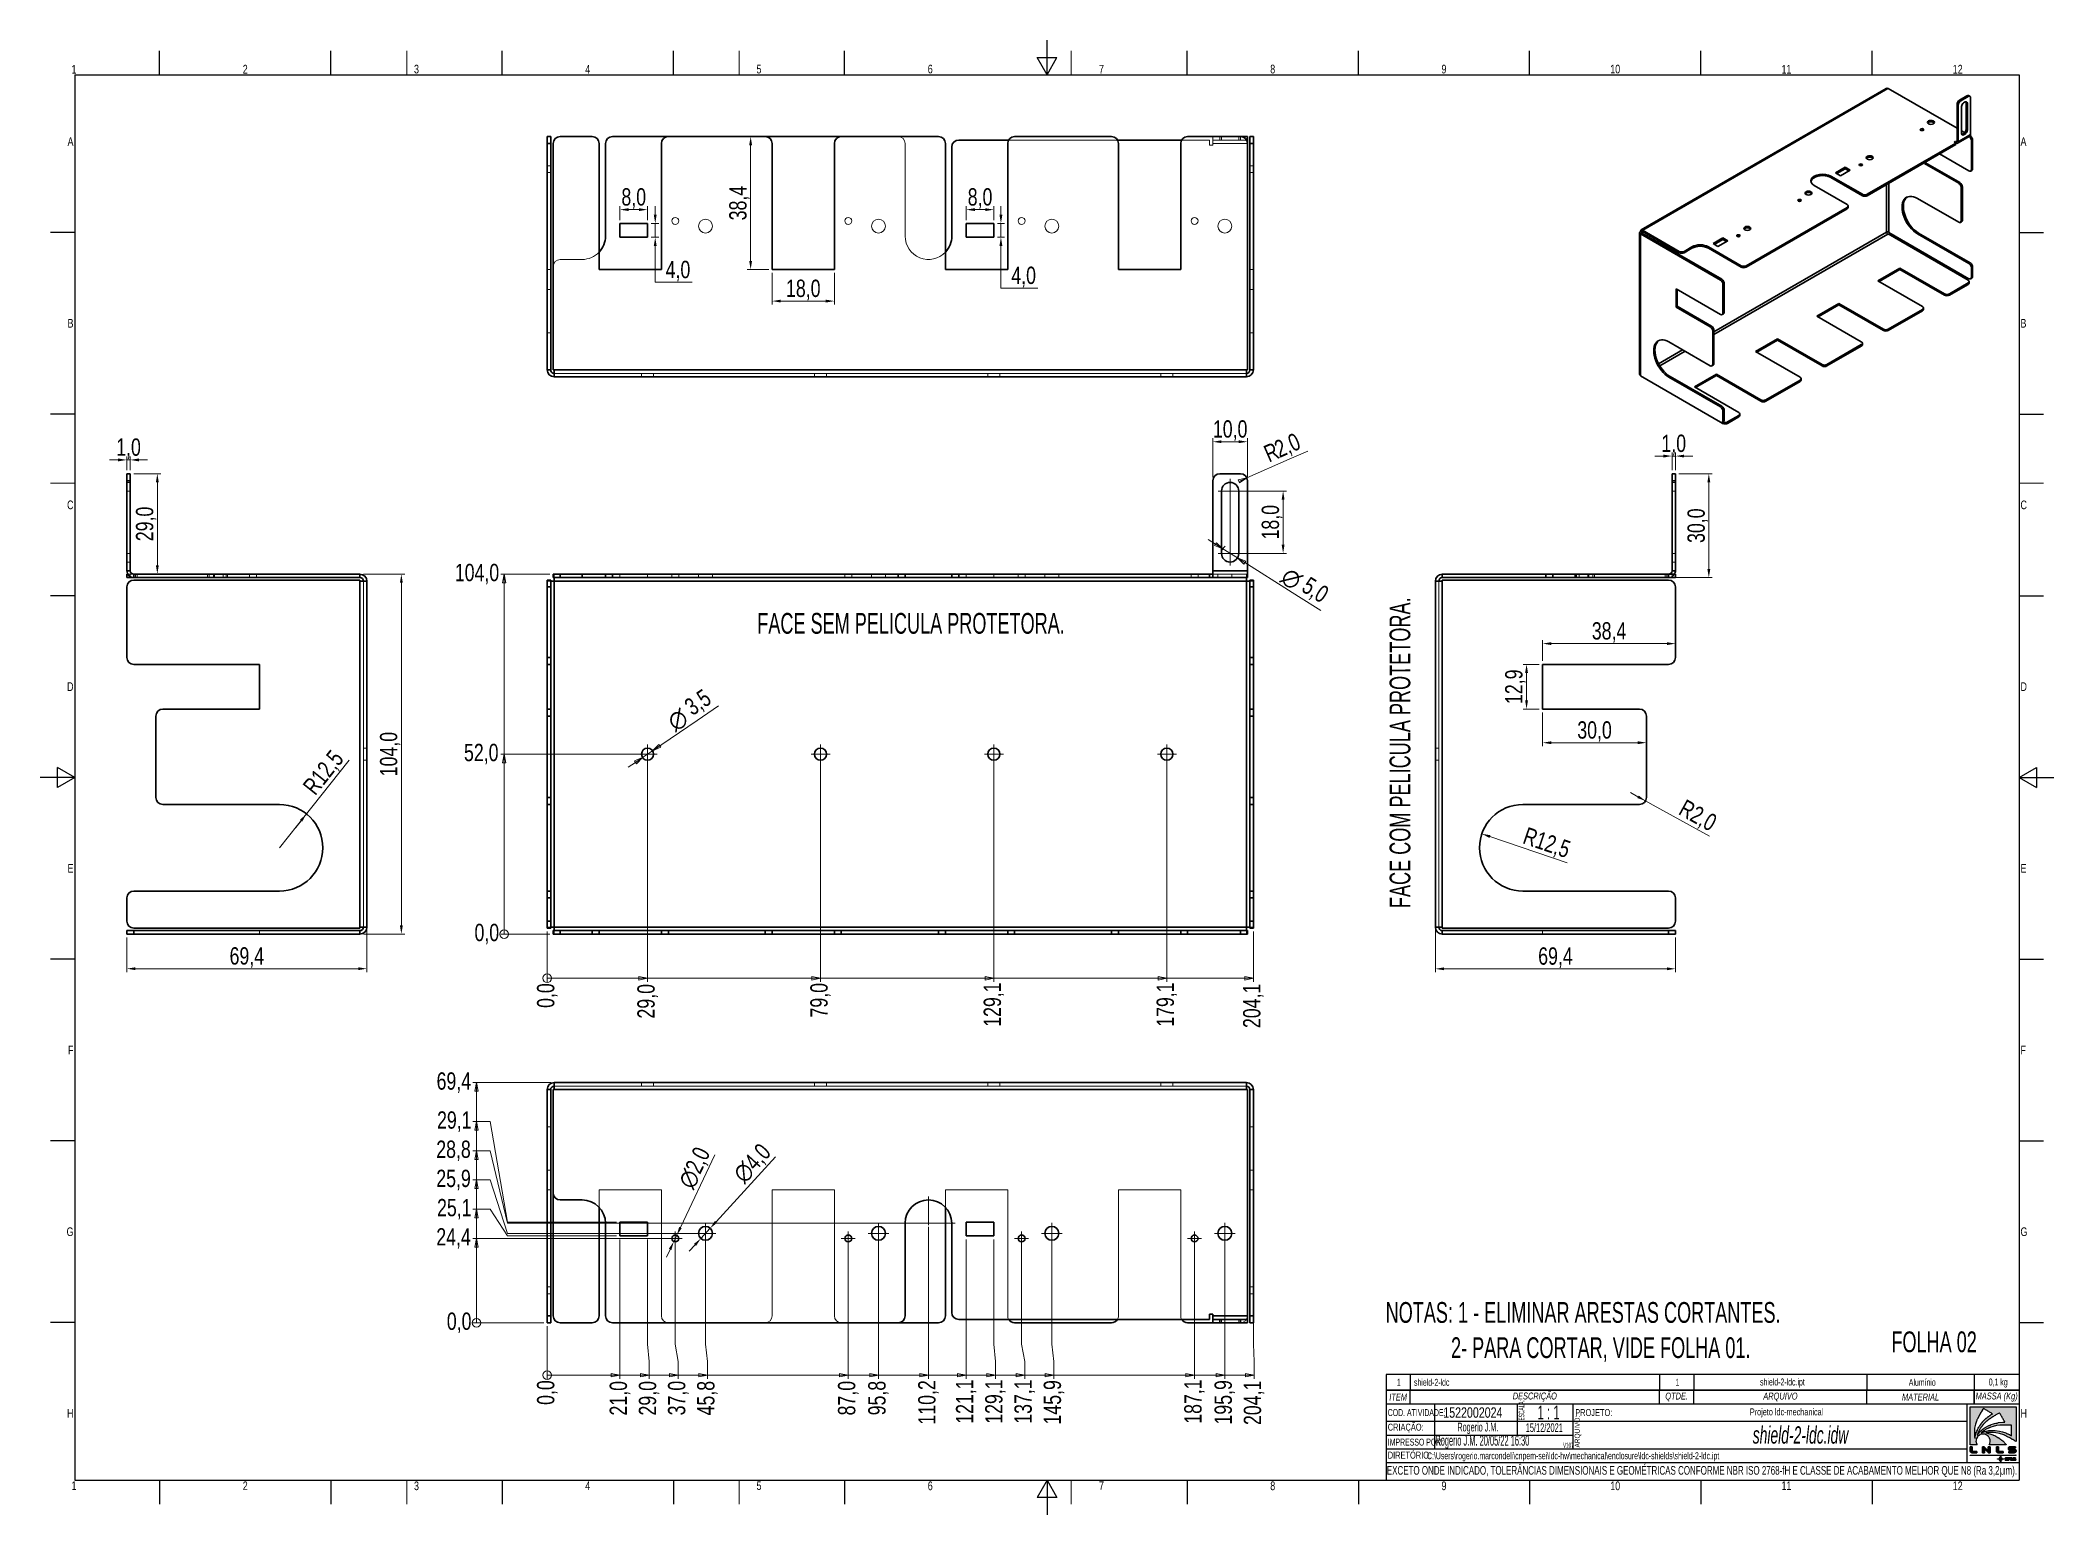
# Model space of a CAD drawing. Header units: millimetres. Extents: x 15 to 597, y -3 to 423.
import ezdxf

# ---------------------------------------------------------------- set-up
doc = ezdxf.new("R2010")
doc.units = ezdxf.units.MM
doc.layers.get('0').update_dxf_attribs({"lineweight": 25})
for name, color, linetype, lineweight in [('Arestas Tangenstes Visíveis', 7, 'Continuous', 35), ('Arestas Visíveis', 7, 'Continuous', 35), ('Legenda', 7, 'Continuous', 25)]:
    doc.layers.add(name, color=color, linetype=linetype, lineweight=lineweight)
for name, color, linetype, lineweight, true_color in [('Arestas Tangentes Invisíveis', 150, 'Continuous', 18, 0x0080ff), ('Dimensão', 98, 'Continuous', 18, 0x006400), ('Legenda Texto', 176, 'Continuous', 25, 0x000080), ('Linha de Centro de Dobras', 174, 'Continuous', 18, 0x0000a0), ('Linhas Invisíveis', 151, 'Continuous', 18, 0x87c4ff), ('LNLS', 152, 'Continuous', 25, 0x0077bb), ('LNLS-SIRIUS', 8, 'Continuous', 25, 0x808080), ('Marca de Centro', 174, 'Continuous', 18, 0x0000a0), ('Texto', 1, 'Continuous', 30, 0xff0000)]:
    doc.layers.add(name, color=color, linetype=linetype, lineweight=lineweight, true_color=true_color)
doc.styles.add('style1', font='swisscl.ttf', dxfattribs={"width": 0.8})
doc.styles.add('Text Style136', font='')
doc.styles.add('Text Style146', font='ARIALN.TTF', dxfattribs={"width": 0.8})
doc.styles.add('Text Style47', font='swisscl.ttf', dxfattribs={"width": 0.7})
doc.styles.add('Text Style50', font='swisscli.ttf', dxfattribs={"width": 0.8})
doc.styles.add('Text Style51', font='swisscl.ttf', dxfattribs={"width": 0.8})
doc.styles.add('Text Style52', font='swisscl.ttf', dxfattribs={"width": 0.7})
doc.styles.add('Text Style53', font='swisscl.ttf')
doc.styles.add('Text Style54', font='ARIALNI.TTF', dxfattribs={"width": 0.7})
doc.styles.add('Text Style57', font='swisscl.ttf', dxfattribs={"width": 0.8})
doc.styles.add('Texto_1_5 - LNLS', font='swisscl.ttf')
doc.styles.add('Texto_2_5 - LNLS', font='swisscl.ttf')
doc.styles.add('Texto_3 - LNLS', font='swisscl.ttf')
doc.styles.add('Texto_4 - LNLS', font='swisscl.ttf', dxfattribs={"width": 0.85})
doc.styles.add('Texto_5_COTA', font='swisscli.ttf')
doc.styles.get('Text Style136').set_extended_font_data('AIGDT', italic=True)
doc.dimstyles.new('PADRAO-LNLS', dxfattribs={"dimtxt": 5, "dimasz": 2.5, "dimexe": 1, "dimexo": 1, "dimgap": 0.25, "dimtad": 1, "dimdec": 1, "dimrnd": 1e-08, "dimzin": 0, "dimtxsty": 'Texto_5_COTA', "dimcen": 0.09, "dimdle": 4, "dimclrd": 98, "dimclre": 98, "dimclrt": 1, "dimadec": 1, "dimazin": 0, "dimtfac": 0.3, "dimtdec": 3, "dimtmove": 0, "dimatfit": 3, "dimfxl": 1, "dimtolj": 1, "dimtzin": 0, "dimlwd": 15, "dimlwe": 15, "dimarcsym": 0})

msp = doc.modelspace()

# ---------------------------------------------------------------- texts
at = {"layer": 'Dimensão', "color": 1, "true_color": 0xff0000, "char_height": 5, "attachment_point": 7}
for s, insert, rotation, style in [('2,0', (373.59, 301.441), 23.79491, 'Texto_5_COTA'), ('R', (370.178, 300.958), 23.79491, 'Texto_5_COTA'), ('n', (372.992, 266.492), 327.77211, 'Text Style136'), ('5,0', (378.77, 263.228), 327.77211, 'Texto_5_COTA'), ('3,5', (204.025, 226.931), 34.264029, 'Texto_5_COTA'), ('n', (198.705, 222.919), 34.264029, 'Text Style136')]:
    msp.add_mtext(s, dxfattribs=dict(at, insert=insert, rotation=rotation, style=style))
at = {"layer": 'Texto', "color": 236, "true_color": 0x80003f, "char_height": 6, "attachment_point": 1, "style": 'Texto_4 - LNLS'}
for s, insert, width in [('\\fSwis721 LtCn BT|b0|i0;\\H6.0000;FACE SEM PELICULA PROTETORA.', (222.257, 257.54), 86.01257), ('\\fSwis721 LtCn BT|b0|i0;\\H6.0000;FOLHA 02', (550.075, 49.955), 24.9568)]:
    msp.add_mtext(s, dxfattribs=dict(at, insert=insert, width=width))
at = {"layer": 'Texto', "color": 236, "true_color": 0x80003f, "insert": (405.036, 172.269), "char_height": 6, "width": 86.90338, "attachment_point": 1, "rotation": 90.013087, "style": 'Texto_4 - LNLS'}
msp.add_mtext('\\fSwis721 LtCn BT|b0|i0;\\H6.0000;FACE COM PELICULA PROTETORA.', dxfattribs=at)
at = {"layer": 'Texto', "color": 236, "true_color": 0x80003f, "insert": (403.884, 58.44), "char_height": 6, "width": 112.58131, "attachment_point": 1, "line_spacing_factor": 1.017241, "style": 'Texto_4 - LNLS'}
msp.add_mtext('\\fSwis721 LtCn BT|b0|i0;\\H6.0000;NOTAS: 1 - ELIMINAR ARESTAS CORTANTES.\\P\\fSwis721 LtCn BT|b0|i0;\\H6.0000;             2- PARA CORTAR, VIDE FOLHA 01.', dxfattribs=at)

# ---------------------------------------------------------------- blocks, each defined once
blk = doc.blocks.new('Borders A2')
at = {"layer": 'Legenda'}
for p, q in [((49.5, 413), (49.5, 420)), ((99, 413), (99, 420)), ((148.5, 413), (148.5, 420)), ((198, 413), (198, 420)), ((247.5, 413), (247.5, 420)), ((306, 413), (306, 423)), ((346.5, 413), (346.5, 420)), ((396, 413), (396, 420)), ((445.5, 413), (445.5, 420)), ((495, 413), (495, 420)), ((544.5, 413), (544.5, 420)), ((303.11, 418), (308.89, 418)), ((306, 413), (303.11, 418)), ((306, 413), (308.89, 418)), ((25, 413), (587, 413)), ((25, 413), (25, 7)), ((587, 413), (587, 7)), ((25, 367.5), (18, 367.5)), ((587, 367.5), (594, 367.5)), ((25, 315), (18, 315)), ((587, 315), (594, 315)), ((25, 262.5), (18, 262.5)), ((587, 262.5), (594, 262.5)), ((25, 210), (15, 210)), ((20, 207.11), (20, 212.89)), ((25, 210), (20, 212.89)), ((25, 210), (20, 207.11)), ((587, 210), (592, 212.89)), ((587, 210), (597, 210)), ((587, 210), (592, 207.11)), ((592, 212.89), (592, 207.11)), ((25, 157.5), (18, 157.5)), ((587, 157.5), (594, 157.5)), ((25, 105), (18, 105)), ((587, 105), (594, 105)), ((25, 52.5), (18, 52.5)), ((587, 52.5), (594, 52.5)), ((25, 7), (587, 7)), ((49.5, 7), (49.5, 0)), ((99, 7), (99, 0)), ((148.5, 7), (148.5, 0)), ((198, 7), (198, 0)), ((247.5, 7), (247.5, 0)), ((306, 7), (303.11, 2)), ((306, 7), (306, -3)), ((306, 7), (308.89, 2)), ((346.5, 7), (346.5, 0)), ((396, 7), (396, 0)), ((445.5, 7), (445.5, 0)), ((495, 7), (495, 0)), ((544.5, 7), (544.5, 0)), ((308.89, 2), (303.11, 2))]:
    blk.add_line(p, q, dxfattribs=at)
at = {"layer": 'Linha de Centro de Dobras'}
for p, q in [((121, 420), (121, 413)), ((217, 420), (217, 413)), ((313, 420), (313, 413)), ((18, 295), (25, 295)), ((587, 295), (594, 295)), ((121, 7), (121, 0)), ((217, 7), (217, 0)), ((313, 7), (313, 0))]:
    blk.add_line(p, q, dxfattribs=at)
at = {"layer": 'Legenda', "color": 236, "true_color": 0x800040, "char_height": 2.5, "style": 'Texto_2_5 - LNLS'}
for s, insert, attachment_point in [('1', (24.75, 413.4), 8), ('2', (74.25, 413.4), 8), ('3', (123.75, 413.4), 8), ('4', (173.25, 413.4), 8), ('5', (222.75, 413.4), 8), ('6', (272.25, 413.4), 8), ('7', (321.75, 413.4), 8), ('8', (371.25, 413.4), 8), ('9', (420.75, 413.4), 8), ('10', (470.25, 413.4), 8), ('11', (519.75, 413.4), 8), ('12', (569.25, 413.4), 8), ('A', (24.6, 393.75), 6), ('A', (587.4, 393.75), 4), ('B', (24.6, 341.25), 6), ('B', (587.4, 341.25), 4), ('C', (24.6, 288.75), 6), ('C', (587.4, 288.75), 4), ('D', (24.6, 236.25), 6), ('D', (587.4, 236.25), 4), ('E', (24.6, 183.75), 6), ('E', (587.4, 183.75), 4), ('F', (24.6, 131.25), 6), ('F', (587.4, 131.25), 4), ('G', (24.6, 78.75), 6), ('G', (587.4, 78.75), 4), ('H', (24.6, 26.25), 6), ('H', (587.4, 26.25), 4), ('1', (24.75, 6.64), 2), ('2', (74.25, 6.6), 2), ('3', (123.75, 6.6), 2), ('4', (173.25, 6.64), 2), ('5', (222.75, 6.64), 2), ('6', (272.25, 6.6), 2), ('7', (321.75, 6.64), 2), ('8', (371.25, 6.6), 2), ('9', (420.75, 6.6), 2), ('10', (470.25, 6.6), 2), ('11', (519.75, 6.64), 2), ('12', (569.25, 6.6), 2)]:
    blk.add_mtext(s, dxfattribs=dict(at, insert=insert, attachment_point=attachment_point))
blk = doc.blocks.new('Title Blocks Legenda_CNPEM_LNLS')
at = {"true_color": 0x0077bb}
h = blk.add_hatch(color=152, dxfattribs=at)
h.paths.add_polyline_path([(235.41, 136.15), (235.8, 136.12), (235.8, 133.07), (235.2, 133.39), (235.09, 133.39), (234.74, 133.6), (234.63, 133.6), (234.49, 133.71), (234.39, 133.71), (234.14, 133.85), (233.18, 134.17), (232.33, 134.38), (231.09, 134.56), (229.28, 134.52), (228.61, 134.42), (228.04, 134.28), (227.3, 134.03), (227.12, 133.92), (227.05, 133.96), (227.16, 133.99), (227.23, 134.1), (227.34, 134.14), (227.48, 134.28), (227.58, 134.31), (227.62, 134.38), (227.73, 134.42), (227.83, 134.52), (228.01, 134.6), (228.29, 134.81), (228.68, 135.02), (228.93, 135.16), (229.11, 135.2), (229.25, 135.3), (229.43, 135.34), (229.78, 135.52), (230.52, 135.76), (231.41, 135.98), (232.4, 136.12)], flags=0)
h.paths.add_polyline_path([(225.92, 133.36), (225.92, 133.46), (226.03, 133.64), (226.06, 133.82), (226.56, 134.74), (226.59, 134.84), (226.77, 135.09), (226.8, 135.2), (226.91, 135.3), (226.95, 135.41), (227.05, 135.52), (227.09, 135.62), (227.16, 135.66), (227.19, 135.76), (227.27, 135.8), (227.3, 135.91), (227.41, 135.98), (227.44, 136.08), (227.58, 136.19), (227.62, 136.3), (227.94, 136.58), (227.97, 136.69), (228.19, 136.9), (228.29, 136.93), (228.58, 137.25), (228.68, 137.29), (228.82, 137.47), (228.93, 137.5), (228.97, 137.57), (229.07, 137.61), (229.14, 137.71), (229.25, 137.75), (229.39, 137.89), (229.5, 137.93), (229.6, 138.03), (229.71, 138.07), (229.82, 138.17), (229.92, 138.21), (230.03, 138.32), (230.13, 138.35), (230.38, 138.53), (230.56, 138.6), (230.81, 138.78), (231.06, 138.92), (231.3, 139.06), (231.62, 139.24), (231.87, 139.38), (232.19, 139.56), (232.37, 139.63), (232.4, 139.52), (232.58, 139.27), (232.72, 139.02), (232.79, 138.85), (232.97, 138.6), (233.11, 138.35), (233.18, 138.17), (233.36, 137.93), (233.5, 137.68), (233.57, 137.5), (233.75, 137.25), (233.85, 137), (233.32, 136.97), (232.05, 136.83), (231.62, 136.72), (231.3, 136.69), (230.88, 136.54), (230.63, 136.51), (229.89, 136.26), (229.71, 136.15), (229.53, 136.12), (229.46, 136.05), (229.28, 136.01), (228.58, 135.62), (228.33, 135.52), (228.22, 135.41), (228.04, 135.34), (227.94, 135.23), (227.83, 135.2), (227.69, 135.06), (227.58, 135.02), (227.55, 134.95), (227.44, 134.91), (227.37, 134.81), (227.27, 134.77), (227.12, 134.6), (227.02, 134.56), (226.45, 133.99), (226.42, 133.89), (226.2, 133.71), (226.17, 133.6), (225.99, 133.46), (225.95, 133.36), (225.88, 133.32)], flags=0)
h.paths.add_polyline_path([(227.73, 140.9), (227.87, 140.79), (228.04, 140.72), (228.29, 140.55), (228.54, 140.41), (228.72, 140.33), (228.97, 140.16), (229.46, 139.87), (229.64, 139.8), (229.89, 139.63), (230.13, 139.48), (230.28, 139.41), (230.17, 139.31), (230.06, 139.27), (229.96, 139.17), (229.85, 139.13), (229.82, 139.06), (229.71, 139.02), (229.6, 138.92), (229.5, 138.88), (229.36, 138.74), (229.25, 138.7), (229.21, 138.63), (229.11, 138.6), (229.07, 138.53), (228.97, 138.49), (228.89, 138.39), (228.79, 138.35), (228.72, 138.24), (228.61, 138.21), (228.47, 138.03), (228.36, 138), (227.55, 137.18), (227.51, 137.08), (227.34, 136.93), (227.3, 136.83), (227.16, 136.72), (227.12, 136.61), (227.02, 136.54), (226.98, 136.44), (226.84, 136.3), (226.8, 136.19), (226.66, 136.05), (226.63, 135.94), (226.52, 135.84), (226.45, 135.66), (226.34, 135.55), (226.17, 135.23), (225.95, 134.84), (225.92, 134.67), (225.74, 134.35), (225.67, 134.06), (225.53, 133.78), (225.28, 132.75), (225.25, 132.36), (225.18, 132.22), (225.14, 132.75), (225.1, 132.75), (225.07, 134.52), (225.14, 135.2), (225.28, 135.98), (225.42, 136.4), (225.46, 136.65), (225.67, 137.29), (225.78, 137.47), (225.81, 137.64), (225.88, 137.71), (225.92, 137.89), (226.42, 138.81), (226.56, 139.06), (226.7, 139.31), (226.77, 139.48), (226.95, 139.73), (227.09, 139.98), (227.12, 140.09), (227.3, 140.33), (227.34, 140.44), (227.51, 140.69), (227.58, 140.87)], flags=0)
h.paths.add_polyline_path([(237.11, 131.41), (236.86, 131.51), (236.62, 131.69), (236.44, 131.76), (236.19, 131.94), (236.01, 132.01), (235.77, 132.19), (235.59, 132.26), (235.34, 132.43), (235.16, 132.51), (234.85, 132.68), (234, 133.14), (233.82, 133.18), (233.75, 133.25), (233.57, 133.29), (233.29, 133.43), (232.61, 133.6), (232.37, 133.71), (231.27, 133.92), (230.52, 133.99), (228.93, 133.96), (228.4, 133.85), (228.43, 133.85), (229.5, 133.64), (230.35, 133.36), (230.52, 133.25), (230.63, 133.25), (230.84, 133.11), (230.95, 133.11), (231.27, 132.93), (231.59, 132.75), (231.83, 132.58), (231.91, 132.58), (231.94, 132.51), (232.01, 132.51), (232.05, 132.43), (232.12, 132.43), (232.15, 132.36), (232.22, 132.36), (232.3, 132.26), (232.37, 132.26), (232.4, 132.19), (232.47, 132.19), (232.54, 132.08), (232.61, 132.08), (232.72, 131.94), (232.79, 131.94), (232.9, 131.8), (232.97, 131.8), (233.18, 131.55), (233.25, 131.55), (234.14, 130.66), (234.17, 130.56), (234.21, 130.56), (234.28, 130.42), (229.32, 130.42), (229.46, 130.59), (229.5, 130.77), (229.57, 130.88), (229.64, 131.27), (229.6, 131.9), (229.46, 132.33), (229.32, 132.58), (229.21, 132.68), (229.18, 132.79), (228.89, 133.07), (228.79, 133.11), (228.75, 133.18), (228.65, 133.21), (228.43, 133.36), (228.26, 133.39), (228.15, 133.46), (227.55, 133.53), (227.05, 133.46), (226.59, 133.29), (226.56, 133.21), (226.38, 133.14), (226.34, 133.07), (226.24, 133.04), (225.99, 132.79), (225.95, 132.68), (225.88, 132.65), (225.85, 132.54), (225.67, 132.26), (225.56, 131.9), (225.53, 131.3), (225.56, 131.3), (225.6, 130.91), (225.64, 130.91), (225.67, 130.7), (225.71, 130.7), (225.83, 130.42), (223.86, 130.42), (223.86, 141.4), (237.11, 141.4)])
for points in [[(224.43, 128.64), (224.47, 128.64), (224.47, 128.57), (224.5, 128.57), (224.5, 128.54), (224.54, 128.54), (224.54, 128.5), (224.61, 128.5), (224.61, 128.47), (225.81, 128.47), (225.81, 128.15), (224.29, 128.15), (224.29, 128.18), (224.18, 128.18), (224.18, 128.22), (224.11, 128.22), (224.11, 128.26), (224.08, 128.26), (224.08, 128.29), (224.01, 128.29), (224.01, 128.33), (223.97, 128.33), (223.97, 128.4), (223.94, 128.4), (223.94, 128.43), (223.9, 128.43), (223.9, 128.5), (223.86, 128.5), (223.86, 128.64), (223.83, 128.64), (223.83, 129.81), (223.86, 129.81), (223.86, 129.85), (224.43, 129.85)], [(229.67, 128.15), (229.14, 128.15), (228.01, 129.28), (228.01, 128.15), (227.44, 128.15), (227.44, 129.85), (227.94, 129.85), (229.07, 128.72), (229.07, 129.81), (229.11, 129.81), (229.11, 129.85), (229.67, 129.85)], [(232.01, 128.64), (232.05, 128.64), (232.05, 128.57), (232.08, 128.57), (232.08, 128.54), (232.12, 128.54), (232.12, 128.5), (232.19, 128.5), (232.19, 128.47), (233.39, 128.47), (233.39, 128.15), (231.87, 128.15), (231.87, 128.18), (231.76, 128.18), (231.76, 128.22), (231.69, 128.22), (231.69, 128.26), (231.66, 128.26), (231.66, 128.29), (231.59, 128.29), (231.59, 128.33), (231.55, 128.33), (231.55, 128.4), (231.52, 128.4), (231.52, 128.43), (231.48, 128.43), (231.48, 128.5), (231.45, 128.5), (231.45, 128.64), (231.41, 128.64), (231.41, 129.81), (231.45, 129.81), (231.45, 129.85), (232.01, 129.85)], [(236.97, 129.53), (235.55, 129.53), (235.55, 129.49), (235.52, 129.49), (235.52, 129.46), (235.48, 129.46), (235.48, 129.39), (235.45, 129.39), (235.45, 129.28), (235.48, 129.28), (235.48, 129.21), (235.52, 129.21), (235.52, 129.18), (235.63, 129.18), (235.63, 129.14), (236.79, 129.14), (236.79, 129.11), (236.86, 129.11), (236.86, 129.07), (236.9, 129.07), (236.9, 129.03), (236.97, 129.03), (236.97, 129), (237.01, 129), (237.01, 128.93), (237.04, 128.93), (237.04, 128.86), (237.08, 128.86), (237.08, 128.79), (237.11, 128.79), (237.11, 128.54), (237.08, 128.54), (237.08, 128.43), (237.04, 128.43), (237.04, 128.36), (237.01, 128.36), (237.01, 128.33), (236.97, 128.33), (236.97, 128.29), (236.94, 128.29), (236.94, 128.26), (236.86, 128.26), (236.86, 128.22), (236.83, 128.22), (236.83, 128.18), (236.69, 128.18), (236.69, 128.15), (235.02, 128.15), (235.02, 128.47), (236.4, 128.47), (236.4, 128.5), (236.48, 128.5), (236.48, 128.54), (236.51, 128.54), (236.51, 128.75), (236.48, 128.75), (236.48, 128.79), (236.44, 128.79), (236.44, 128.82), (236.37, 128.82), (236.37, 128.86), (235.2, 128.86), (235.2, 128.89), (235.13, 128.89), (235.13, 128.93), (235.06, 128.93), (235.06, 128.96), (235.02, 128.96), (235.02, 129), (234.99, 129), (234.99, 129.03), (234.95, 129.03), (234.95, 129.11), (234.92, 129.11), (234.92, 129.18), (234.88, 129.18), (234.88, 129.53), (234.92, 129.53), (234.92, 129.6), (234.95, 129.6), (234.95, 129.64), (234.99, 129.64), (234.99, 129.67), (235.02, 129.67), (235.02, 129.71), (235.06, 129.71), (235.06, 129.74), (235.09, 129.74), (235.09, 129.78), (235.16, 129.78), (235.16, 129.81), (235.24, 129.81), (235.24, 129.85), (236.97, 129.85)], [(234.53, 126.48), (234.14, 126.48), (234.14, 126.45), (234.21, 126.45), (234.21, 126.41), (234.24, 126.41), (234.24, 126.38), (234.31, 126.38), (234.31, 126.34), (234.39, 126.34), (234.39, 126.31), (234.42, 126.31), (234.42, 126.27), (234.49, 126.27), (234.49, 126.24), (234.56, 126.24), (234.56, 126.17), (234.6, 126.17), (234.6, 126.02), (234.56, 126.02), (234.56, 125.99), (234.53, 125.99), (234.53, 125.95), (234, 125.95), (234, 126.09), (234.42, 126.09), (234.42, 126.13), (234.35, 126.13), (234.35, 126.17), (234.31, 126.17), (234.31, 126.2), (234.24, 126.2), (234.24, 126.24), (234.17, 126.24), (234.17, 126.27), (234.14, 126.27), (234.14, 126.31), (234.07, 126.31), (234.07, 126.34), (234.03, 126.34), (234.03, 126.38), (234, 126.38), (234, 126.55), (234.03, 126.55), (234.03, 126.59), (234.07, 126.59), (234.07, 126.63), (234.53, 126.63)], [(234.81, 125.95), (234.63, 125.95), (234.63, 126.63), (234.81, 126.63)], [(235.41, 126.48), (235.02, 126.48), (235.02, 125.95), (234.88, 125.95), (234.88, 126.55), (234.92, 126.55), (234.92, 126.59), (234.95, 126.59), (234.95, 126.63), (235.41, 126.63)], [(235.66, 125.95), (235.48, 125.95), (235.48, 126.63), (235.66, 126.63)], [(236.33, 126.02), (236.3, 126.02), (236.3, 125.99), (236.26, 125.99), (236.26, 125.95), (235.77, 125.95), (235.77, 125.99), (235.73, 125.99), (235.73, 126.63), (235.87, 126.63), (235.87, 126.09), (236.19, 126.09), (236.19, 126.63), (236.33, 126.63)], [(236.94, 126.48), (236.55, 126.48), (236.55, 126.45), (236.58, 126.45), (236.58, 126.41), (236.65, 126.41), (236.65, 126.38), (236.72, 126.38), (236.72, 126.34), (236.79, 126.34), (236.79, 126.31), (236.83, 126.31), (236.83, 126.27), (236.9, 126.27), (236.9, 126.24), (236.97, 126.24), (236.97, 126.17), (237.01, 126.17), (237.01, 126.02), (236.97, 126.02), (236.97, 125.99), (236.94, 125.99), (236.94, 125.95), (236.4, 125.95), (236.4, 126.09), (236.83, 126.09), (236.83, 126.13), (236.79, 126.13), (236.79, 126.17), (236.72, 126.17), (236.72, 126.2), (236.65, 126.2), (236.65, 126.24), (236.58, 126.24), (236.58, 126.27), (236.55, 126.27), (236.55, 126.31), (236.48, 126.31), (236.48, 126.34), (236.44, 126.34), (236.44, 126.38), (236.4, 126.38), (236.4, 126.55), (236.44, 126.55), (236.44, 126.59), (236.48, 126.59), (236.48, 126.63), (236.94, 126.63)]]:
    blk.add_hatch(color=256).paths.add_polyline_path(points)
at = {"true_color": 0x848484}
blk.add_hatch(color=252, dxfattribs=at).paths.add_polyline_path([(237.11, 127.4), (237.08, 127.4), (237.08, 127.37), (223.86, 127.37), (223.86, 127.4), (223.83, 127.4), (223.83, 127.44), (237.11, 127.44)])
at = {"true_color": 0x0077bb}
blk.add_hatch(color=152, dxfattribs=at).paths.add_polyline_path([(232.68, 127.23), (232.68, 126.48), (232.83, 126.48), (232.83, 126.52), (232.86, 126.52), (232.86, 126.55), (232.9, 126.55), (232.9, 126.59), (232.93, 126.59), (232.93, 126.63), (232.97, 126.63), (232.97, 126.66), (233.04, 126.66), (233.04, 126.63), (233, 126.63), (233, 126.59), (232.97, 126.59), (232.97, 126.55), (232.93, 126.55), (232.93, 126.52), (232.9, 126.52), (232.9, 126.48), (232.86, 126.48), (232.86, 126.45), (232.83, 126.45), (232.83, 126.34), (233.57, 126.34), (233.57, 126.27), (232.83, 126.27), (232.83, 126.17), (232.86, 126.17), (232.86, 126.13), (232.9, 126.13), (232.9, 126.09), (232.93, 126.09), (232.93, 126.06), (232.97, 126.06), (232.97, 126.02), (233, 126.02), (233, 125.99), (233.04, 125.99), (233.04, 125.95), (232.97, 125.95), (232.97, 125.99), (232.93, 125.99), (232.93, 126.02), (232.9, 126.02), (232.9, 126.06), (232.86, 126.06), (232.86, 126.09), (232.83, 126.09), (232.83, 126.13), (232.68, 126.13), (232.68, 125.39), (232.61, 125.39), (232.61, 126.13), (232.47, 126.13), (232.47, 126.09), (232.44, 126.09), (232.44, 126.06), (232.4, 126.06), (232.4, 126.02), (232.37, 126.02), (232.37, 125.99), (232.33, 125.99), (232.33, 125.95), (232.26, 125.95), (232.26, 125.99), (232.3, 125.99), (232.3, 126.02), (232.33, 126.02), (232.33, 126.06), (232.37, 126.06), (232.37, 126.09), (232.4, 126.09), (232.4, 126.13), (232.44, 126.13), (232.44, 126.17), (232.47, 126.17), (232.47, 126.27), (231.73, 126.27), (231.73, 126.34), (232.47, 126.34), (232.47, 126.45), (232.44, 126.45), (232.44, 126.48), (232.4, 126.48), (232.4, 126.52), (232.37, 126.52), (232.37, 126.55), (232.33, 126.55), (232.33, 126.59), (232.3, 126.59), (232.3, 126.63), (232.26, 126.63), (232.26, 126.66), (232.33, 126.66), (232.33, 126.63), (232.37, 126.63), (232.37, 126.59), (232.4, 126.59), (232.4, 126.55), (232.44, 126.55), (232.44, 126.52), (232.47, 126.52), (232.47, 126.48), (232.61, 126.48), (232.61, 127.23)])
at = {"layer": 'Arestas Tangenstes Visíveis'}
for p, q in [((223.83, 128.64), (223.83, 129.81)), ((223.83, 129.81), (223.86, 129.81)), ((223.86, 128.64), (223.83, 128.64)), ((223.86, 129.81), (223.86, 129.85)), ((223.86, 129.85), (224.43, 129.85)), ((223.86, 128.5), (223.86, 128.64)), ((223.9, 128.5), (223.86, 128.5)), ((223.9, 128.43), (223.9, 128.5)), ((223.94, 128.43), (223.9, 128.43)), ((223.94, 128.4), (223.94, 128.43)), ((223.97, 128.4), (223.94, 128.4)), ((223.97, 128.33), (223.97, 128.4)), ((224.01, 128.33), (223.97, 128.33)), ((224.01, 128.29), (224.01, 128.33)), ((224.08, 128.29), (224.01, 128.29)), ((224.08, 128.26), (224.08, 128.29)), ((224.11, 128.26), (224.08, 128.26)), ((224.11, 128.22), (224.11, 128.26)), ((224.18, 128.22), (224.11, 128.22)), ((224.18, 128.18), (224.18, 128.22)), ((224.29, 128.18), (224.18, 128.18)), ((224.29, 128.15), (224.29, 128.18)), ((225.81, 128.15), (224.29, 128.15)), ((224.43, 129.85), (224.43, 128.64)), ((224.43, 128.64), (224.47, 128.64)), ((224.47, 128.64), (224.47, 128.57)), ((224.47, 128.57), (224.5, 128.57)), ((224.5, 128.57), (224.5, 128.54)), ((224.5, 128.54), (224.54, 128.54)), ((224.54, 128.54), (224.54, 128.5)), ((224.54, 128.5), (224.61, 128.5)), ((224.61, 128.5), (224.61, 128.47)), ((224.61, 128.47), (225.81, 128.47)), ((225.81, 128.47), (225.81, 128.15)), ((227.44, 128.15), (227.44, 129.85)), ((227.44, 129.85), (227.94, 129.85)), ((228.01, 128.15), (227.44, 128.15)), ((227.94, 129.85), (229.07, 128.72)), ((229.14, 128.15), (228.01, 129.28)), ((228.01, 129.28), (228.01, 128.15)), ((229.07, 128.72), (229.07, 129.81)), ((229.07, 129.81), (229.11, 129.81)), ((229.11, 129.81), (229.11, 129.85)), ((229.11, 129.85), (229.67, 129.85)), ((229.67, 128.15), (229.14, 128.15)), ((229.67, 129.85), (229.67, 128.15)), ((231.41, 128.64), (231.41, 129.81)), ((231.41, 129.81), (231.45, 129.81)), ((231.45, 128.64), (231.41, 128.64)), ((231.45, 129.81), (231.45, 129.85)), ((231.45, 129.85), (232.01, 129.85)), ((231.45, 128.5), (231.45, 128.64)), ((231.48, 128.5), (231.45, 128.5)), ((231.48, 128.43), (231.48, 128.5)), ((231.52, 128.43), (231.48, 128.43)), ((231.52, 128.4), (231.52, 128.43)), ((231.55, 128.4), (231.52, 128.4)), ((231.55, 128.33), (231.55, 128.4)), ((231.59, 128.33), (231.55, 128.33)), ((231.59, 128.29), (231.59, 128.33)), ((231.66, 128.29), (231.59, 128.29)), ((231.66, 128.26), (231.66, 128.29)), ((231.69, 128.26), (231.66, 128.26)), ((231.69, 128.22), (231.69, 128.26)), ((231.76, 128.22), (231.69, 128.22)), ((231.76, 128.18), (231.76, 128.22)), ((231.87, 128.18), (231.76, 128.18)), ((231.87, 128.15), (231.87, 128.18)), ((233.39, 128.15), (231.87, 128.15)), ((232.01, 129.85), (232.01, 128.64)), ((232.01, 128.64), (232.05, 128.64)), ((232.05, 128.64), (232.05, 128.57)), ((232.05, 128.57), (232.08, 128.57)), ((232.08, 128.57), (232.08, 128.54)), ((232.08, 128.54), (232.12, 128.54)), ((232.12, 128.54), (232.12, 128.5)), ((232.12, 128.5), (232.19, 128.5)), ((232.19, 128.5), (232.19, 128.47)), ((232.19, 128.47), (233.39, 128.47)), ((233.39, 128.47), (233.39, 128.15)), ((234.88, 129.18), (234.88, 129.53)), ((234.88, 129.53), (234.92, 129.53)), ((234.92, 129.18), (234.88, 129.18)), ((234.92, 129.53), (234.92, 129.6)), ((234.92, 129.6), (234.95, 129.6)), ((234.92, 129.11), (234.92, 129.18)), ((234.95, 129.11), (234.92, 129.11)), ((234.95, 129.6), (234.95, 129.64)), ((234.95, 129.64), (234.99, 129.64)), ((234.95, 129.03), (234.95, 129.11)), ((234.99, 129.03), (234.95, 129.03)), ((234.99, 129.64), (234.99, 129.67)), ((234.99, 129.67), (235.02, 129.67)), ((234.99, 129), (234.99, 129.03)), ((235.02, 129), (234.99, 129)), ((235.02, 129.67), (235.02, 129.71)), ((235.02, 129.71), (235.06, 129.71)), ((235.02, 128.96), (235.02, 129)), ((235.06, 128.96), (235.02, 128.96)), ((235.02, 128.15), (235.02, 128.47)), ((235.02, 128.47), (236.4, 128.47)), ((236.69, 128.15), (235.02, 128.15)), ((235.06, 129.71), (235.06, 129.74)), ((235.06, 129.74), (235.09, 129.74)), ((235.06, 128.93), (235.06, 128.96)), ((235.13, 128.93), (235.06, 128.93)), ((235.09, 129.74), (235.09, 129.78)), ((235.09, 129.78), (235.16, 129.78)), ((235.13, 128.89), (235.13, 128.93)), ((235.2, 128.89), (235.13, 128.89)), ((235.16, 129.78), (235.16, 129.81)), ((235.16, 129.81), (235.24, 129.81)), ((235.2, 128.86), (235.2, 128.89)), ((236.37, 128.86), (235.2, 128.86)), ((235.24, 129.81), (235.24, 129.85)), ((235.24, 129.85), (236.97, 129.85)), ((235.48, 129.39), (235.45, 129.39)), ((235.45, 129.39), (235.45, 129.28)), ((235.45, 129.28), (235.48, 129.28)), ((235.52, 129.46), (235.48, 129.46)), ((235.48, 129.46), (235.48, 129.39)), ((235.48, 129.28), (235.48, 129.21)), ((235.48, 129.21), (235.52, 129.21)), ((235.55, 129.49), (235.52, 129.49)), ((235.52, 129.49), (235.52, 129.46)), ((235.52, 129.21), (235.52, 129.18)), ((235.52, 129.18), (235.63, 129.18)), ((236.97, 129.53), (235.55, 129.53)), ((235.55, 129.53), (235.55, 129.49)), ((235.63, 129.18), (235.63, 129.14)), ((235.63, 129.14), (236.79, 129.14)), ((236.37, 128.82), (236.37, 128.86)), ((236.44, 128.82), (236.37, 128.82)), ((236.4, 128.47), (236.4, 128.5)), ((236.4, 128.5), (236.48, 128.5)), ((236.44, 128.79), (236.44, 128.82)), ((236.48, 128.79), (236.44, 128.79)), ((236.48, 128.75), (236.48, 128.79)), ((236.51, 128.75), (236.48, 128.75)), ((236.48, 128.5), (236.48, 128.54)), ((236.48, 128.54), (236.51, 128.54)), ((236.51, 128.54), (236.51, 128.75)), ((236.83, 128.18), (236.69, 128.18)), ((236.69, 128.18), (236.69, 128.15)), ((236.79, 129.14), (236.79, 129.11)), ((236.79, 129.11), (236.86, 129.11)), ((236.86, 128.22), (236.83, 128.22)), ((236.83, 128.22), (236.83, 128.18)), ((236.86, 129.11), (236.86, 129.07)), ((236.86, 129.07), (236.9, 129.07)), ((236.94, 128.26), (236.86, 128.26)), ((236.86, 128.26), (236.86, 128.22)), ((236.9, 129.07), (236.9, 129.03)), ((236.9, 129.03), (236.97, 129.03)), ((236.97, 128.29), (236.94, 128.29)), ((236.94, 128.29), (236.94, 128.26)), ((236.97, 129.85), (236.97, 129.53)), ((236.97, 129.03), (236.97, 129)), ((236.97, 129), (237.01, 129)), ((237.01, 128.33), (236.97, 128.33)), ((236.97, 128.33), (236.97, 128.29)), ((237.01, 129), (237.01, 128.93)), ((237.01, 128.93), (237.04, 128.93)), ((237.04, 128.36), (237.01, 128.36)), ((237.01, 128.36), (237.01, 128.33)), ((237.04, 128.93), (237.04, 128.86)), ((237.04, 128.86), (237.08, 128.86)), ((237.08, 128.43), (237.04, 128.43)), ((237.04, 128.43), (237.04, 128.36)), ((237.08, 128.86), (237.08, 128.79)), ((237.08, 128.79), (237.11, 128.79)), ((237.11, 128.54), (237.08, 128.54)), ((237.08, 128.54), (237.08, 128.43)), ((237.11, 128.79), (237.11, 128.54)), ((234, 126.38), (234, 126.55)), ((234, 126.55), (234.03, 126.55)), ((234.03, 126.38), (234, 126.38)), ((234, 125.95), (234, 126.09)), ((234, 126.09), (234.42, 126.09)), ((234.53, 125.95), (234, 125.95)), ((234.03, 126.55), (234.03, 126.59)), ((234.03, 126.59), (234.07, 126.59)), ((234.03, 126.34), (234.03, 126.38)), ((234.07, 126.34), (234.03, 126.34)), ((234.07, 126.59), (234.07, 126.63)), ((234.07, 126.63), (234.53, 126.63)), ((234.07, 126.31), (234.07, 126.34)), ((234.14, 126.31), (234.07, 126.31)), ((234.53, 126.48), (234.14, 126.48)), ((234.14, 126.48), (234.14, 126.45)), ((234.14, 126.45), (234.21, 126.45)), ((234.14, 126.27), (234.14, 126.31)), ((234.17, 126.27), (234.14, 126.27)), ((234.17, 126.24), (234.17, 126.27)), ((234.24, 126.24), (234.17, 126.24)), ((234.21, 126.45), (234.21, 126.41)), ((234.21, 126.41), (234.24, 126.41)), ((234.24, 126.41), (234.24, 126.38)), ((234.24, 126.38), (234.31, 126.38)), ((234.24, 126.2), (234.24, 126.24)), ((234.31, 126.2), (234.24, 126.2)), ((234.31, 126.38), (234.31, 126.34)), ((234.31, 126.34), (234.39, 126.34)), ((234.31, 126.17), (234.31, 126.2)), ((234.35, 126.17), (234.31, 126.17)), ((234.35, 126.13), (234.35, 126.17)), ((234.42, 126.13), (234.35, 126.13)), ((234.39, 126.34), (234.39, 126.31)), ((234.39, 126.31), (234.42, 126.31)), ((234.42, 126.31), (234.42, 126.27)), ((234.42, 126.27), (234.49, 126.27)), ((234.42, 126.09), (234.42, 126.13)), ((234.49, 126.27), (234.49, 126.24)), ((234.49, 126.24), (234.56, 126.24)), ((234.53, 126.63), (234.53, 126.48)), ((234.56, 125.99), (234.53, 125.99)), ((234.53, 125.99), (234.53, 125.95)), ((234.56, 126.24), (234.56, 126.17)), ((234.56, 126.17), (234.6, 126.17)), ((234.6, 126.02), (234.56, 126.02)), ((234.56, 126.02), (234.56, 125.99)), ((234.6, 126.17), (234.6, 126.02)), ((234.63, 125.95), (234.63, 126.63)), ((234.63, 126.63), (234.81, 126.63)), ((234.81, 125.95), (234.63, 125.95)), ((234.81, 126.63), (234.81, 125.95)), ((234.88, 125.95), (234.88, 126.55)), ((234.88, 126.55), (234.92, 126.55)), ((235.02, 125.95), (234.88, 125.95)), ((234.92, 126.55), (234.92, 126.59)), ((234.92, 126.59), (234.95, 126.59)), ((234.95, 126.59), (234.95, 126.63)), ((234.95, 126.63), (235.41, 126.63)), ((235.41, 126.48), (235.02, 126.48)), ((235.02, 126.48), (235.02, 125.95)), ((235.41, 126.63), (235.41, 126.48)), ((235.48, 125.95), (235.48, 126.63)), ((235.48, 126.63), (235.66, 126.63)), ((235.66, 125.95), (235.48, 125.95)), ((235.66, 126.63), (235.66, 125.95)), ((235.73, 125.99), (235.73, 126.63)), ((235.73, 126.63), (235.87, 126.63)), ((235.77, 125.99), (235.73, 125.99)), ((235.77, 125.95), (235.77, 125.99)), ((236.26, 125.95), (235.77, 125.95)), ((235.87, 126.63), (235.87, 126.09)), ((235.87, 126.09), (236.19, 126.09)), ((236.19, 126.09), (236.19, 126.63)), ((236.19, 126.63), (236.33, 126.63)), ((236.3, 125.99), (236.26, 125.99)), ((236.26, 125.99), (236.26, 125.95)), ((236.33, 126.02), (236.3, 126.02)), ((236.3, 126.02), (236.3, 125.99)), ((236.33, 126.63), (236.33, 126.02)), ((236.4, 126.38), (236.4, 126.55)), ((236.4, 126.55), (236.44, 126.55)), ((236.44, 126.38), (236.4, 126.38)), ((236.4, 125.95), (236.4, 126.09)), ((236.4, 126.09), (236.83, 126.09)), ((236.94, 125.95), (236.4, 125.95)), ((236.44, 126.55), (236.44, 126.59)), ((236.44, 126.59), (236.48, 126.59)), ((236.44, 126.34), (236.44, 126.38)), ((236.48, 126.34), (236.44, 126.34)), ((236.48, 126.59), (236.48, 126.63)), ((236.48, 126.63), (236.94, 126.63)), ((236.48, 126.31), (236.48, 126.34)), ((236.55, 126.31), (236.48, 126.31)), ((236.94, 126.48), (236.55, 126.48)), ((236.55, 126.48), (236.55, 126.45)), ((236.55, 126.45), (236.58, 126.45)), ((236.55, 126.27), (236.55, 126.31)), ((236.58, 126.27), (236.55, 126.27)), ((236.58, 126.45), (236.58, 126.41)), ((236.58, 126.41), (236.65, 126.41)), ((236.58, 126.24), (236.58, 126.27)), ((236.65, 126.24), (236.58, 126.24)), ((236.65, 126.41), (236.65, 126.38)), ((236.65, 126.38), (236.72, 126.38)), ((236.65, 126.2), (236.65, 126.24)), ((236.72, 126.2), (236.65, 126.2)), ((236.72, 126.38), (236.72, 126.34)), ((236.72, 126.34), (236.79, 126.34)), ((236.72, 126.17), (236.72, 126.2)), ((236.79, 126.17), (236.72, 126.17)), ((236.79, 126.34), (236.79, 126.31)), ((236.79, 126.31), (236.83, 126.31)), ((236.79, 126.13), (236.79, 126.17)), ((236.83, 126.13), (236.79, 126.13)), ((236.83, 126.31), (236.83, 126.27)), ((236.83, 126.27), (236.9, 126.27)), ((236.83, 126.09), (236.83, 126.13)), ((236.9, 126.27), (236.9, 126.24)), ((236.9, 126.24), (236.97, 126.24)), ((236.94, 126.63), (236.94, 126.48)), ((236.97, 125.99), (236.94, 125.99)), ((236.94, 125.99), (236.94, 125.95)), ((236.97, 126.24), (236.97, 126.17)), ((236.97, 126.17), (237.01, 126.17)), ((237.01, 126.02), (236.97, 126.02)), ((236.97, 126.02), (236.97, 125.99)), ((237.01, 126.17), (237.01, 126.02))]:
    blk.add_line(p, q, dxfattribs=at)
at = {"layer": 'Legenda'}
for p, q in [((55, 146.23), (55, 120.23)), ((55, 146.23), (238, 146.23)), ((62, 142.23), (62, 146.23)), ((134, 142.23), (134, 146.23)), ((144, 142.23), (144, 146.23)), ((194, 142.23), (194, 146.23)), ((225, 142.23), (225, 146.23)), ((225, 146.23), (225, 142.23)), ((238, 146.23), (238, 120.23)), ((55, 142.23), (238, 142.23)), ((69, 142.23), (69, 129.23)), ((93, 133.23), (93, 142.23)), ((109, 142.23), (109, 129.23)), ((223, 125.23), (223, 142.23)), ((55, 137.23), (223, 137.23)), ((55, 133.23), (109, 133.23)), ((55, 129.23), (223, 129.23)), ((238, 125.23), (55, 125.23)), ((55, 120.23), (238, 120.23))]:
    blk.add_line(p, q, dxfattribs=at)
at = {"layer": 'LNLS'}
for p, q in [((223.86, 130.42), (223.86, 141.4)), ((223.86, 141.4), (237.11, 141.4)), ((226.95, 139.73), (226.77, 139.48)), ((227.09, 139.98), (226.95, 139.73)), ((227.12, 140.09), (227.09, 139.98)), ((227.3, 140.33), (227.12, 140.09)), ((227.34, 140.44), (227.3, 140.33)), ((227.51, 140.69), (227.34, 140.44)), ((227.58, 140.87), (227.51, 140.69)), ((227.73, 140.9), (227.58, 140.87)), ((227.87, 140.79), (227.73, 140.9)), ((228.04, 140.72), (227.87, 140.79)), ((228.29, 140.55), (228.04, 140.72)), ((228.54, 140.41), (228.29, 140.55)), ((228.72, 140.33), (228.54, 140.41)), ((228.97, 140.16), (228.72, 140.33)), ((229.21, 140.02), (228.97, 140.16)), ((229.46, 139.87), (229.21, 140.02)), ((229.64, 139.8), (229.46, 139.87)), ((229.89, 139.63), (229.64, 139.8)), ((237.11, 141.4), (237.11, 131.41)), ((225.14, 135.2), (225.07, 134.52)), ((225.07, 134.52), (225.1, 132.75)), ((225.28, 135.98), (225.14, 135.2)), ((225.42, 136.4), (225.28, 135.98)), ((225.46, 136.65), (225.42, 136.4)), ((225.67, 137.29), (225.46, 136.65)), ((225.53, 133.78), (225.67, 134.06)), ((225.78, 137.47), (225.67, 137.29)), ((225.67, 134.06), (225.74, 134.35)), ((225.74, 134.35), (225.92, 134.67)), ((225.81, 137.64), (225.78, 137.47)), ((225.88, 137.71), (225.81, 137.64)), ((225.92, 137.89), (225.88, 137.71)), ((226.42, 138.81), (225.92, 137.89)), ((225.92, 134.67), (225.95, 134.84)), ((225.95, 134.84), (226.17, 135.23)), ((226.56, 134.74), (226.06, 133.82)), ((226.17, 135.23), (226.34, 135.55)), ((226.2, 133.71), (226.42, 133.89)), ((226.34, 135.55), (226.45, 135.66)), ((226.56, 139.06), (226.42, 138.81)), ((226.42, 133.89), (226.45, 133.99)), ((226.45, 135.66), (226.52, 135.84)), ((226.45, 133.99), (227.02, 134.56)), ((226.52, 135.84), (226.63, 135.94)), ((226.7, 139.31), (226.56, 139.06)), ((226.59, 134.84), (226.56, 134.74)), ((226.77, 135.09), (226.59, 134.84)), ((226.63, 135.94), (226.66, 136.05)), ((226.66, 136.05), (226.8, 136.19)), ((226.77, 139.48), (226.7, 139.31)), ((226.8, 135.2), (226.77, 135.09)), ((226.8, 136.19), (226.84, 136.3)), ((226.91, 135.3), (226.8, 135.2)), ((226.84, 136.3), (226.98, 136.44)), ((226.95, 135.41), (226.91, 135.3)), ((227.05, 135.52), (226.95, 135.41)), ((226.98, 136.44), (227.02, 136.54)), ((227.02, 136.54), (227.12, 136.61)), ((227.02, 134.56), (227.12, 134.6)), ((227.09, 135.62), (227.05, 135.52)), ((227.16, 133.99), (227.05, 133.96)), ((227.05, 133.96), (227.12, 133.92)), ((227.16, 135.66), (227.09, 135.62)), ((227.12, 136.61), (227.16, 136.72)), ((227.12, 134.6), (227.27, 134.77)), ((227.12, 133.92), (227.3, 134.03)), ((227.16, 136.72), (227.3, 136.83)), ((227.19, 135.76), (227.16, 135.66)), ((227.23, 134.1), (227.16, 133.99)), ((227.27, 135.8), (227.19, 135.76)), ((227.34, 134.14), (227.23, 134.1)), ((227.3, 135.91), (227.27, 135.8)), ((227.27, 134.77), (227.37, 134.81)), ((227.3, 136.83), (227.34, 136.93)), ((227.41, 135.98), (227.3, 135.91)), ((227.3, 134.03), (228.04, 134.28)), ((227.34, 136.93), (227.51, 137.08)), ((227.48, 134.28), (227.34, 134.14)), ((227.37, 134.81), (227.44, 134.91)), ((227.44, 136.08), (227.41, 135.98)), ((227.58, 136.19), (227.44, 136.08)), ((227.44, 134.91), (227.55, 134.95)), ((227.58, 134.31), (227.48, 134.28)), ((227.51, 137.08), (227.55, 137.18)), ((227.55, 137.18), (228.36, 138)), ((227.55, 134.95), (227.58, 135.02)), ((227.62, 136.3), (227.58, 136.19)), ((227.58, 135.02), (227.69, 135.06)), ((227.62, 134.38), (227.58, 134.31)), ((227.94, 136.58), (227.62, 136.3)), ((227.73, 134.42), (227.62, 134.38)), ((227.69, 135.06), (227.83, 135.2)), ((227.83, 134.52), (227.73, 134.42)), ((227.83, 135.2), (227.94, 135.23)), ((228.01, 134.6), (227.83, 134.52)), ((227.97, 136.69), (227.94, 136.58)), ((227.94, 135.23), (228.04, 135.34)), ((228.19, 136.9), (227.97, 136.69)), ((228.29, 134.81), (228.01, 134.6)), ((228.04, 135.34), (228.22, 135.41)), ((228.04, 134.28), (228.61, 134.42)), ((228.29, 136.93), (228.19, 136.9)), ((228.22, 135.41), (228.33, 135.52)), ((228.58, 137.25), (228.29, 136.93)), ((228.68, 135.02), (228.29, 134.81)), ((228.33, 135.52), (228.58, 135.62)), ((228.36, 138), (228.47, 138.03)), ((228.93, 133.96), (228.4, 133.85)), ((228.47, 138.03), (228.61, 138.21)), ((228.68, 137.29), (228.58, 137.25)), ((228.58, 135.62), (229.28, 136.01)), ((228.61, 138.21), (228.72, 138.24)), ((228.61, 134.42), (229.28, 134.52)), ((228.82, 137.47), (228.68, 137.29)), ((228.93, 135.16), (228.68, 135.02)), ((228.72, 138.24), (228.79, 138.35)), ((228.79, 138.35), (228.89, 138.39)), ((228.93, 137.5), (228.82, 137.47)), ((228.89, 138.39), (228.97, 138.49)), ((228.97, 137.57), (228.93, 137.5)), ((229.11, 135.2), (228.93, 135.16)), ((230.52, 133.99), (228.93, 133.96)), ((228.97, 138.49), (229.07, 138.53)), ((229.07, 137.61), (228.97, 137.57)), ((229.07, 138.53), (229.11, 138.6)), ((229.14, 137.71), (229.07, 137.61)), ((229.11, 138.6), (229.21, 138.63)), ((229.25, 135.3), (229.11, 135.2)), ((229.25, 137.75), (229.14, 137.71)), ((229.21, 138.63), (229.25, 138.7)), ((229.25, 138.7), (229.36, 138.74)), ((229.39, 137.89), (229.25, 137.75)), ((229.43, 135.34), (229.25, 135.3)), ((229.28, 136.01), (229.46, 136.05)), ((229.28, 134.52), (231.09, 134.56)), ((229.36, 138.74), (229.5, 138.88)), ((229.5, 137.93), (229.39, 137.89)), ((229.78, 135.52), (229.43, 135.34)), ((229.46, 136.05), (229.53, 136.12)), ((229.5, 138.88), (229.6, 138.92)), ((229.6, 138.03), (229.5, 137.93)), ((229.53, 136.12), (229.71, 136.15)), ((229.6, 138.92), (229.71, 139.02)), ((229.71, 138.07), (229.6, 138.03)), ((229.71, 139.02), (229.82, 139.06)), ((229.82, 138.17), (229.71, 138.07)), ((229.71, 136.15), (229.89, 136.26)), ((230.52, 135.76), (229.78, 135.52)), ((229.82, 139.06), (229.85, 139.13)), ((229.92, 138.21), (229.82, 138.17)), ((229.85, 139.13), (229.96, 139.17)), ((230.13, 139.48), (229.89, 139.63)), ((229.89, 136.26), (230.63, 136.51)), ((230.03, 138.32), (229.92, 138.21)), ((229.96, 139.17), (230.06, 139.27)), ((230.13, 138.35), (230.03, 138.32)), ((230.06, 139.27), (230.17, 139.31)), ((230.28, 139.41), (230.13, 139.48)), ((230.38, 138.53), (230.13, 138.35)), ((230.17, 139.31), (230.28, 139.41)), ((230.56, 138.6), (230.38, 138.53)), ((231.41, 135.98), (230.52, 135.76)), ((231.27, 133.92), (230.52, 133.99)), ((230.81, 138.78), (230.56, 138.6)), ((230.63, 136.51), (230.88, 136.54)), ((231.06, 138.92), (230.81, 138.78)), ((230.88, 136.54), (231.3, 136.69)), ((231.3, 139.06), (231.06, 138.92)), ((231.09, 134.56), (232.33, 134.38)), ((232.37, 133.71), (231.27, 133.92)), ((231.62, 139.24), (231.3, 139.06)), ((231.3, 136.69), (231.62, 136.72)), ((232.4, 136.12), (231.41, 135.98)), ((231.87, 139.38), (231.62, 139.24)), ((231.62, 136.72), (232.05, 136.83)), ((232.19, 139.56), (231.87, 139.38)), ((232.05, 136.83), (233.32, 136.97)), ((232.37, 139.63), (232.19, 139.56)), ((232.33, 134.38), (233.18, 134.17)), ((232.4, 139.52), (232.37, 139.63)), ((232.58, 139.27), (232.4, 139.52)), ((235.41, 136.15), (232.4, 136.12)), ((232.72, 139.02), (232.58, 139.27)), ((232.79, 138.85), (232.72, 139.02)), ((232.97, 138.6), (232.79, 138.85)), ((233.11, 138.35), (232.97, 138.6)), ((233.18, 138.17), (233.11, 138.35)), ((233.36, 137.93), (233.18, 138.17)), ((233.18, 134.17), (234.14, 133.85)), ((233.32, 136.97), (233.85, 137)), ((233.5, 137.68), (233.36, 137.93)), ((233.57, 137.5), (233.5, 137.68)), ((233.75, 137.25), (233.57, 137.5)), ((233.85, 137), (233.75, 137.25)), ((235.8, 136.12), (235.41, 136.15)), ((235.8, 133.07), (235.8, 136.12)), ((225.83, 130.42), (223.86, 130.42)), ((225.1, 132.75), (225.14, 132.75)), ((225.14, 132.75), (225.18, 132.22)), ((225.18, 132.22), (225.25, 132.36)), ((225.25, 132.36), (225.28, 132.75)), ((225.28, 132.75), (225.53, 133.78)), ((225.56, 131.9), (225.53, 131.3)), ((225.53, 131.3), (225.56, 131.3)), ((225.67, 132.26), (225.56, 131.9)), ((225.56, 131.3), (225.6, 130.91)), ((225.6, 130.91), (225.64, 130.91)), ((225.64, 130.91), (225.67, 130.7)), ((225.85, 132.54), (225.67, 132.26)), ((225.67, 130.7), (225.71, 130.7)), ((225.71, 130.7), (225.83, 130.42)), ((225.88, 132.65), (225.85, 132.54)), ((225.92, 133.36), (225.88, 133.32)), ((225.88, 133.32), (225.95, 133.36)), ((225.95, 132.68), (225.88, 132.65)), ((226.03, 133.64), (225.92, 133.46)), ((225.92, 133.46), (225.92, 133.36)), ((225.95, 133.36), (225.99, 133.46)), ((225.99, 132.79), (225.95, 132.68)), ((225.99, 133.46), (226.17, 133.6)), ((226.24, 133.04), (225.99, 132.79)), ((226.06, 133.82), (226.03, 133.64)), ((226.17, 133.6), (226.2, 133.71)), ((226.34, 133.07), (226.24, 133.04)), ((226.38, 133.14), (226.34, 133.07)), ((226.56, 133.21), (226.38, 133.14)), ((226.59, 133.29), (226.56, 133.21)), ((227.05, 133.46), (226.59, 133.29)), ((227.55, 133.53), (227.05, 133.46)), ((228.15, 133.46), (227.55, 133.53)), ((228.26, 133.39), (228.15, 133.46)), ((228.43, 133.36), (228.26, 133.39)), ((228.4, 133.85), (228.43, 133.85)), ((228.43, 133.85), (229.5, 133.64)), ((228.65, 133.21), (228.43, 133.36)), ((228.75, 133.18), (228.65, 133.21)), ((228.79, 133.11), (228.75, 133.18)), ((228.89, 133.07), (228.79, 133.11)), ((229.18, 132.79), (228.89, 133.07)), ((229.21, 132.68), (229.18, 132.79)), ((229.32, 132.58), (229.21, 132.68)), ((229.46, 132.33), (229.32, 132.58)), ((229.32, 130.42), (229.46, 130.59)), ((234.28, 130.42), (229.32, 130.42)), ((229.6, 131.9), (229.46, 132.33)), ((229.46, 130.59), (229.5, 130.77)), ((229.5, 133.64), (230.35, 133.36)), ((229.5, 130.77), (229.57, 130.88)), ((229.57, 130.88), (229.64, 131.27)), ((229.64, 131.27), (229.6, 131.9)), ((230.35, 133.36), (230.52, 133.25)), ((230.52, 133.25), (230.63, 133.25)), ((230.63, 133.25), (230.84, 133.11)), ((230.84, 133.11), (230.95, 133.11)), ((230.95, 133.11), (231.27, 132.93)), ((231.27, 132.93), (231.59, 132.75)), ((231.59, 132.75), (231.83, 132.58)), ((231.83, 132.58), (231.91, 132.58)), ((231.91, 132.58), (231.94, 132.51)), ((231.94, 132.51), (232.01, 132.51)), ((232.01, 132.51), (232.05, 132.43)), ((232.05, 132.43), (232.12, 132.43)), ((232.12, 132.43), (232.15, 132.36)), ((232.15, 132.36), (232.22, 132.36)), ((232.22, 132.36), (232.3, 132.26)), ((232.3, 132.26), (232.37, 132.26)), ((232.61, 133.6), (232.37, 133.71)), ((232.37, 132.26), (232.4, 132.19)), ((232.4, 132.19), (232.47, 132.19)), ((232.47, 132.19), (232.54, 132.08)), ((232.54, 132.08), (232.61, 132.08)), ((233.29, 133.43), (232.61, 133.6)), ((232.61, 132.08), (232.72, 131.94)), ((232.72, 131.94), (232.79, 131.94)), ((232.79, 131.94), (232.9, 131.8)), ((232.9, 131.8), (232.97, 131.8)), ((232.97, 131.8), (233.18, 131.55)), ((233.18, 131.55), (233.25, 131.55)), ((233.25, 131.55), (234.14, 130.66)), ((233.57, 133.29), (233.29, 133.43)), ((233.75, 133.25), (233.57, 133.29)), ((233.82, 133.18), (233.75, 133.25)), ((234, 133.14), (233.82, 133.18)), ((234.85, 132.68), (234, 133.14)), ((234.14, 133.85), (234.39, 133.71)), ((234.14, 130.66), (234.17, 130.56)), ((234.17, 130.56), (234.21, 130.56)), ((234.21, 130.56), (234.28, 130.42)), ((234.39, 133.71), (234.49, 133.71)), ((234.49, 133.71), (234.63, 133.6)), ((234.63, 133.6), (234.74, 133.6)), ((234.74, 133.6), (235.09, 133.39)), ((235.16, 132.51), (234.85, 132.68)), ((235.09, 133.39), (235.2, 133.39)), ((235.34, 132.43), (235.16, 132.51)), ((235.2, 133.39), (235.8, 133.07)), ((235.59, 132.26), (235.34, 132.43)), ((235.77, 132.19), (235.59, 132.26)), ((236.01, 132.01), (235.77, 132.19)), ((236.19, 131.94), (236.01, 132.01)), ((236.44, 131.76), (236.19, 131.94)), ((236.62, 131.69), (236.44, 131.76)), ((236.86, 131.51), (236.62, 131.69)), ((237.11, 131.41), (236.86, 131.51)), ((231.73, 126.31), (231.73, 126.34)), ((231.73, 126.34), (232.47, 126.34)), ((231.73, 126.27), (231.73, 126.31)), ((232.47, 126.27), (231.73, 126.27)), ((232.26, 126.63), (232.26, 126.66)), ((232.26, 126.66), (232.33, 126.66)), ((232.3, 126.63), (232.26, 126.63)), ((232.26, 125.95), (232.26, 125.99)), ((232.26, 125.99), (232.3, 125.99)), ((232.33, 125.95), (232.26, 125.95)), ((232.3, 126.59), (232.3, 126.63)), ((232.33, 126.59), (232.3, 126.59)), ((232.3, 125.99), (232.3, 126.02)), ((232.3, 126.02), (232.33, 126.02)), ((232.33, 126.66), (232.33, 126.63)), ((232.33, 126.63), (232.37, 126.63)), ((232.33, 126.55), (232.33, 126.59)), ((232.37, 126.55), (232.33, 126.55)), ((232.33, 126.02), (232.33, 126.06)), ((232.33, 126.06), (232.37, 126.06)), ((232.37, 125.99), (232.33, 125.99)), ((232.33, 125.99), (232.33, 125.95)), ((232.37, 126.63), (232.37, 126.59)), ((232.37, 126.59), (232.4, 126.59)), ((232.37, 126.52), (232.37, 126.55)), ((232.4, 126.52), (232.37, 126.52)), ((232.37, 126.06), (232.37, 126.09)), ((232.37, 126.09), (232.4, 126.09)), ((232.4, 126.02), (232.37, 126.02)), ((232.37, 126.02), (232.37, 125.99)), ((232.4, 126.59), (232.4, 126.55)), ((232.4, 126.55), (232.44, 126.55)), ((232.4, 126.48), (232.4, 126.52)), ((232.44, 126.48), (232.4, 126.48)), ((232.4, 126.09), (232.4, 126.13)), ((232.4, 126.13), (232.44, 126.13)), ((232.44, 126.06), (232.4, 126.06)), ((232.4, 126.06), (232.4, 126.02)), ((232.44, 126.55), (232.44, 126.52)), ((232.44, 126.52), (232.47, 126.52)), ((232.44, 126.45), (232.44, 126.48)), ((232.47, 126.45), (232.44, 126.45)), ((232.44, 126.13), (232.44, 126.17)), ((232.44, 126.17), (232.47, 126.17)), ((232.47, 126.09), (232.44, 126.09)), ((232.44, 126.09), (232.44, 126.06)), ((232.47, 126.52), (232.47, 126.48)), ((232.47, 126.48), (232.51, 126.48)), ((232.47, 126.34), (232.47, 126.45)), ((232.47, 126.17), (232.47, 126.27)), ((232.51, 126.13), (232.47, 126.13)), ((232.47, 126.13), (232.47, 126.09)), ((232.51, 126.48), (232.54, 126.48)), ((232.54, 126.13), (232.51, 126.13)), ((232.54, 126.48), (232.61, 126.48)), ((232.61, 126.13), (232.54, 126.13)), ((232.61, 126.48), (232.61, 127.23)), ((232.61, 127.23), (232.65, 127.23)), ((232.61, 125.39), (232.61, 126.13)), ((232.65, 125.39), (232.61, 125.39)), ((232.65, 127.23), (232.68, 127.23)), ((232.68, 125.39), (232.65, 125.39)), ((232.68, 127.23), (232.68, 126.48)), ((232.68, 126.48), (232.76, 126.48)), ((232.76, 126.13), (232.68, 126.13)), ((232.68, 126.13), (232.68, 125.39)), ((232.76, 126.48), (232.79, 126.48)), ((232.79, 126.13), (232.76, 126.13)), ((232.79, 126.48), (232.83, 126.48)), ((232.83, 126.13), (232.79, 126.13)), ((232.83, 126.48), (232.83, 126.52)), ((232.83, 126.52), (232.86, 126.52)), ((232.86, 126.45), (232.83, 126.45)), ((232.83, 126.45), (232.83, 126.34)), ((232.83, 126.34), (233.57, 126.34)), ((233.57, 126.27), (232.83, 126.27)), ((232.83, 126.27), (232.83, 126.17)), ((232.83, 126.17), (232.86, 126.17)), ((232.83, 126.09), (232.83, 126.13)), ((232.86, 126.09), (232.83, 126.09)), ((232.86, 126.52), (232.86, 126.55)), ((232.86, 126.55), (232.9, 126.55)), ((232.9, 126.48), (232.86, 126.48)), ((232.86, 126.48), (232.86, 126.45)), ((232.86, 126.17), (232.86, 126.13)), ((232.86, 126.13), (232.9, 126.13)), ((232.86, 126.06), (232.86, 126.09)), ((232.9, 126.06), (232.86, 126.06)), ((232.9, 126.55), (232.9, 126.59)), ((232.9, 126.59), (232.93, 126.59)), ((232.93, 126.52), (232.9, 126.52)), ((232.9, 126.52), (232.9, 126.48)), ((232.9, 126.13), (232.9, 126.09)), ((232.9, 126.09), (232.93, 126.09)), ((232.9, 126.02), (232.9, 126.06)), ((232.93, 126.02), (232.9, 126.02)), ((232.93, 126.59), (232.93, 126.63)), ((232.93, 126.63), (232.97, 126.63)), ((232.97, 126.55), (232.93, 126.55)), ((232.93, 126.55), (232.93, 126.52)), ((232.93, 126.09), (232.93, 126.06)), ((232.93, 126.06), (232.97, 126.06)), ((232.93, 125.99), (232.93, 126.02)), ((232.97, 125.99), (232.93, 125.99)), ((232.97, 126.63), (232.97, 126.66)), ((232.97, 126.66), (233.04, 126.66)), ((233, 126.59), (232.97, 126.59)), ((232.97, 126.59), (232.97, 126.55)), ((232.97, 126.06), (232.97, 126.02)), ((232.97, 126.02), (233, 126.02)), ((232.97, 125.95), (232.97, 125.99)), ((233.04, 125.95), (232.97, 125.95)), ((233.04, 126.63), (233, 126.63)), ((233, 126.63), (233, 126.59)), ((233, 126.02), (233, 125.99)), ((233, 125.99), (233.04, 125.99)), ((233.04, 126.66), (233.04, 126.63)), ((233.04, 125.99), (233.04, 125.95)), ((233.57, 126.34), (233.57, 126.31)), ((233.57, 126.31), (233.57, 126.27))]:
    blk.add_line(p, q, dxfattribs=at)
at = {"layer": 'LNLS-SIRIUS'}
for p, q in [((223.83, 127.4), (223.83, 127.44)), ((223.83, 127.44), (237.11, 127.44)), ((223.86, 127.4), (223.83, 127.4)), ((223.86, 127.37), (223.86, 127.4)), ((237.08, 127.37), (223.86, 127.37)), ((237.11, 127.4), (237.08, 127.4)), ((237.08, 127.4), (237.08, 127.37)), ((237.11, 127.44), (237.11, 127.4))]:
    blk.add_line(p, q, dxfattribs=at)
at = {"layer": 'Legenda Texto'}
for s, insert, char_height, width, attachment_point, style in [('\\fSwis721 LtCn BT|b0|i1;\\H2.0000;DESCRIÇÃO', (98, 144.23), 2, 74.5403, 5, 'Texto_1_5 - LNLS'), ('\\fSwis721 LtCn BT|b0|i1;\\H2.0000;QTDE.', (139, 144.23), 2, 10.0834, 5, 'Texto_1_5 - LNLS'), ('\\fSwis721 LtCn BT|b0|i1;\\H2.0000;ARQUIVO', (169, 144.23), 2, 19.3168, 5, 'Texto_1_5 - LNLS'), ('\\fSwis721 LtCn BT|b0|i1;\\H2.0000;MASSA (Kg)', (231.5, 144.23), 2, 14.8538, 5, 'Texto_1_5 - LNLS'), ('\\fSwis721 LtCn BT|b0|i0;\\W0.80;\\H2.0000;COD. ATIVIDADE:', (55.5, 139.73), 2, 13.3892, 4, 'Texto_1_5 - LNLS'), ('\\fSwis721 LtCn BT|b0|i1;\\H2.0000;ITEM', (58.5, 144.23), 2, 9.7933, 5, 'Texto_1_5 - LNLS'), ('\\fSwis721 LtCn BT|b0|i0;\\H2.0000;PROJETO:', (109.69, 139.73), 2, 9.9187, 4, 'Texto_1_5 - LNLS'), ('\\fSwis721 LtCn BT|b0|i1;\\H2.0000;MATERIAL', (209.5, 144.23), 2, 30.7522, 5, 'Texto_1_5 - LNLS'), ('\\fSwis721 LtCn BT|b0|i0;\\H2.0000;CRIAÇÃO:', (55.5, 135.23), 2, 9.6465, 4, 'Texto_1_5 - LNLS'), ('\\fSwis721 LtCn BT|b0|i0;\\W0.80;\\H2.0000;IMPRESSO POR:', (55.5, 131.2), 2, 13.3654, 4, 'Texto_1_5 - LNLS'), ('\\fSwis721 LtCn BT|b0|i0;\\H2.0000;DIRETÓRIO:', (55.5, 127.43), 2, 11.2726, 4, 'Texto_1_5 - LNLS'), ('\\fSwis721 LtCn BT|b0|i0;\\W0.70;Rogerio J.M. 20/05/22 16:30', (69.25, 131.24), 3, 39.6809, 4, 'Texto_3 - LNLS')]:
    blk.add_mtext(s, dxfattribs=dict(at, insert=insert, char_height=char_height, width=width, attachment_point=attachment_point, style=style))
at = {"layer": 'Legenda Texto', "insert": (94.98, 137.44), "char_height": 1.6, "attachment_point": 7, "rotation": 90, "style": 'Texto_1_5 - LNLS'}
blk.add_mtext('\\fSwis721 LtCn BT|b0|i0;\\W0.70;\\H1.6000;ESCALA:', dxfattribs=at)
at = {"layer": 'Legenda Texto', "insert": (111.42, 129.65), "char_height": 1.5, "width": 8.1475, "attachment_point": 7, "rotation": 90, "style": 'Texto_1_5 - LNLS'}
blk.add_mtext('ARQUIVO:', dxfattribs=at)
at = {"layer": 'Legenda Texto', "style": 'Text Style53'}
blk.add_attdef('COST_CENTER_001', (71.55, 138.26), '', height=3, dxfattribs=at)
at = {"layer": 'Legenda Texto'}
for tag, p, height, style, width in [('PROJECT_001', (160.17, 138.94), 2, 'Text Style146', 0.8), ('AUTHOR_001', (75.63, 134.3), 2.5, 'Text Style52', 0.7), ('CREATION_DATE_001', (95.37, 134.13), 2.5, 'Text Style51', 0.8), ('FILENAME_001', (161, 130.78), 5, 'Text Style54', 0.7), ('FILENAME_AND_PATH_001', (66.85, 126.27), 2, 'Text Style50', 0.8)]:
    blk.add_attdef(tag, p, '', height=height, dxfattribs=dict(at, style=style, width=width))
at = {"layer": 'Texto', "color": 236, "true_color": 0x800040, "insert": (146.31, 122.67), "char_height": 2.5, "width": 182.7014, "attachment_point": 5, "style": 'Texto_4 - LNLS'}
blk.add_mtext('\\fSwis721 LtCn BT|b0|i0;\\W0.90;\\H2.5000;EXCETO ONDE INDICADO, TOLERÂNCIAS DIMENSIONAIS E GEOMÉTRICAS CONFORME \\fSwis721 LtCn BT|b0|i0;\\W0.90;\\H2.5000;NBR ISO 2768-fH\\fSwis721 LtCn BT|b0|i0;\\W0.90;\\H2.5000; E CLASSE DE ACABAMENTO MELHOR QUE \\fSwis721 LtCn BT|b0|i0;\\W0.90;\\H2.5000;N8 (Ra 3,2\\fSymbol|b0|i0;\\W0.90;\\H2.5000;m\\fSwis721 LtCn BT|b0|i0;\\W0.90;\\H2.5000;m)\\fSwis721 LtCn BT|b0|i0;\\W0.90;\\H2.5000;.', dxfattribs=at)
at = {"layer": 'Texto', "color": 176, "true_color": 0x000080}
for tag, p, height, style, width in [('Escala_001', (98.8, 137.77), 4, 'Text Style57', 0.8), ('VERSION_001', (106.16, 129.56), 1.5, 'Text Style47', 0.7)]:
    blk.add_attdef(tag, p, '', height=height, dxfattribs=dict(at, style=style, width=width))
blk = doc.blocks.new('LISTA DE PARTES')
at = {"layer": 'Legenda Texto'}
for p, q in [((587, 37.51), (404, 37.51)), ((404, 37.51), (404, 33)), ((411, 37.51), (411, 33)), ((483, 37.51), (483, 33)), ((493, 37.51), (493, 33)), ((543, 37.51), (543, 33)), ((574, 37.51), (574, 33)), ((587, 37.51), (587, 33)), ((587, 33), (404, 33))]:
    blk.add_line(p, q, dxfattribs=at)
at = {"layer": 'Legenda Texto', "color": 176, "true_color": 0x000080, "char_height": 2, "attachment_point": 7, "style": 'style1'}
for s, insert in [('1', (407.15, 34.27)), ('shield-2-ldc', (412.08, 34.21)), ('1', (487.65, 34.27)), ('shield-2-ldc.ipt', (512.12, 33.74)), ('Alumínio', (555.11, 34.21)), ('0,1 kg', (578.22, 33.74))]:
    blk.add_mtext(s, dxfattribs=dict(at, insert=insert))
blk = doc.blocks.new('*D20')
at = {"layer": 'Defpoints', "color": 0, "linetype": 'Continuous', "transparency": 16777216}
for p in [(487.67, 302.87), (486.67, 297.76), (487.67, 297.76)]:
    blk.add_point(p, dxfattribs=at)
at = {"layer": 'Dimensão', "color": 98, "linetype": 'Continuous', "lineweight": 15, "true_color": 0x006400, "transparency": 16777216}
for p, q in [((484.17, 302.87), (481.67, 302.87)), ((486.67, 298.76), (486.67, 303.87)), ((486.67, 302.87), (487.67, 302.87)), ((487.67, 298.76), (487.67, 303.87)), ((490.17, 302.87), (492.67, 302.87))]:
    blk.add_line(p, q, dxfattribs=at)
at = {"layer": 'Dimensão', "color": 98, "linetype": 'Continuous', "true_color": 0x006400, "transparency": 16777216}
for points in [[(484.17, 303.28), (484.17, 302.45), (486.67, 302.87)], [(490.17, 303.28), (490.17, 302.45), (487.67, 302.87)]]:
    blk.add_solid(points, dxfattribs=at)
at = {"layer": 'Dimensão', "color": 1, "linetype": 'Continuous', "lineweight": 18, "transparency": 16777216, "insert": (487.17, 306.09), "char_height": 5, "attachment_point": 5, "style": 'Texto_5_COTA'}
blk.add_mtext('\\A1;1,0', dxfattribs=at)
blk = doc.blocks.new('*D21')
at = {"layer": 'Defpoints', "color": 0, "linetype": 'Continuous', "transparency": 16777216}
for p in [(487.67, 297.76), (485.67, 267.76), (497.31, 267.76)]:
    blk.add_point(p, dxfattribs=at)
at = {"layer": 'Dimensão', "color": 98, "linetype": 'Continuous', "lineweight": 15, "true_color": 0x006400, "transparency": 16777216}
for p, q in [((488.67, 297.76), (498.31, 297.76)), ((497.31, 295.26), (497.31, 270.26)), ((486.67, 267.76), (498.31, 267.76))]:
    blk.add_line(p, q, dxfattribs=at)
at = {"layer": 'Dimensão', "color": 98, "linetype": 'Continuous', "true_color": 0x006400, "transparency": 16777216}
for points in [[(496.89, 295.26), (497.72, 295.26), (497.31, 297.76)], [(496.89, 270.26), (497.72, 270.26), (497.31, 267.76)]]:
    blk.add_solid(points, dxfattribs=at)
at = {"layer": 'Dimensão', "color": 1, "linetype": 'Continuous', "lineweight": 18, "transparency": 16777216, "insert": (494.09, 282.76), "char_height": 5, "attachment_point": 5, "rotation": 90, "style": 'Texto_5_COTA'}
blk.add_mtext('\\A1;30,0', dxfattribs=at)
blk = doc.blocks.new('*D22')
at = {"layer": 'Defpoints', "color": 0, "linetype": 'Continuous', "transparency": 16777216}
for p in [(477.27, 204.2), (479.02, 203.23)]:
    blk.add_point(p, dxfattribs=at)
at = {"layer": 'Dimensão', "color": 98, "linetype": 'Continuous', "lineweight": 15, "true_color": 0x006400, "transparency": 16777216}
for p, q in [((476.83, 204.44), (474.64, 205.65)), ((477.27, 204.2), (479.02, 203.23)), ((479.02, 203.23), (481.21, 202.03)), ((497.48, 193.06), (481.21, 202.03))]:
    blk.add_line(p, q, dxfattribs=at)
at = {"layer": 'Dimensão', "color": 98, "linetype": 'Continuous', "true_color": 0x006400, "transparency": 16777216}
blk.add_solid([(477.03, 204.8), (476.63, 204.07), (479.02, 203.23)], dxfattribs=at)
at = {"layer": 'Dimensão', "color": 1, "linetype": 'Continuous', "lineweight": 18, "transparency": 16777216, "insert": (493.95, 198.68), "char_height": 5, "attachment_point": 5, "rotation": 331.13131, "style": 'Texto_5_COTA'}
blk.add_mtext('\\A1;R2,0', dxfattribs=at)
blk = doc.blocks.new('*D23')
at = {"layer": 'Defpoints', "color": 0, "linetype": 'Continuous', "transparency": 16777216}
for p in [(431.69, 193.73), (443.52, 189.7)]:
    blk.add_point(p, dxfattribs=at)
at = {"layer": 'Dimensão', "color": 98, "linetype": 'Continuous', "lineweight": 15, "true_color": 0x006400, "transparency": 16777216}
blk.add_line((456.31, 185.34), (434.05, 192.92), dxfattribs=at)
at = {"layer": 'Dimensão', "color": 98, "linetype": 'Continuous', "true_color": 0x006400, "transparency": 16777216}
blk.add_solid([(434.19, 193.31), (433.92, 192.53), (431.69, 193.73)], dxfattribs=at)
at = {"layer": 'Dimensão', "color": 1, "linetype": 'Continuous', "lineweight": 18, "transparency": 16777216, "insert": (450.34, 190.78), "char_height": 5, "attachment_point": 5, "rotation": 341.199, "style": 'Texto_5_COTA'}
blk.add_mtext('\\A1;R12,5', dxfattribs=at)
blk = doc.blocks.new('*D24')
at = {"layer": 'Defpoints', "color": 0, "linetype": 'Continuous', "transparency": 16777216}
for p in [(418.27, 166.76), (487.67, 164.76), (487.67, 154.72)]:
    blk.add_point(p, dxfattribs=at)
at = {"layer": 'Dimensão', "color": 98, "linetype": 'Continuous', "lineweight": 15, "true_color": 0x006400, "transparency": 16777216}
for p, q in [((418.27, 165.76), (418.27, 153.72)), ((487.67, 163.76), (487.67, 153.72)), ((420.77, 154.72), (485.17, 154.72))]:
    blk.add_line(p, q, dxfattribs=at)
at = {"layer": 'Dimensão', "color": 98, "linetype": 'Continuous', "true_color": 0x006400, "transparency": 16777216}
for points in [[(420.77, 155.14), (420.77, 154.31), (418.27, 154.72)], [(485.17, 155.14), (485.17, 154.31), (487.67, 154.72)]]:
    blk.add_solid(points, dxfattribs=at)
at = {"layer": 'Dimensão', "color": 1, "linetype": 'Continuous', "lineweight": 18, "transparency": 16777216, "insert": (452.97, 157.95), "char_height": 5, "attachment_point": 5, "style": 'Texto_5_COTA'}
blk.add_mtext('\\A1;69,4', dxfattribs=at)
blk = doc.blocks.new('*D25')
at = {"layer": 'Defpoints', "color": 0, "linetype": 'Continuous', "transparency": 16777216}
for p in [(190.55, 374.07), (182.55, 370.07), (190.55, 370.07)]:
    blk.add_point(p, dxfattribs=at)
at = {"layer": 'Dimensão', "color": 98, "linetype": 'Continuous', "lineweight": 15, "true_color": 0x006400, "transparency": 16777216}
for p, q in [((182.55, 371.07), (182.55, 375.07)), ((185.05, 374.07), (188.05, 374.07)), ((190.55, 371.07), (190.55, 375.07))]:
    blk.add_line(p, q, dxfattribs=at)
at = {"layer": 'Dimensão', "color": 98, "linetype": 'Continuous', "true_color": 0x006400, "transparency": 16777216}
for points in [[(185.05, 374.49), (185.05, 373.66), (182.55, 374.07)], [(188.05, 374.49), (188.05, 373.66), (190.55, 374.07)]]:
    blk.add_solid(points, dxfattribs=at)
at = {"layer": 'Dimensão', "color": 1, "linetype": 'Continuous', "lineweight": 18, "transparency": 16777216, "insert": (186.55, 377.29), "char_height": 5, "attachment_point": 5, "style": 'Texto_5_COTA'}
blk.add_mtext('\\A1;8,0', dxfattribs=at)
blk = doc.blocks.new('*D26')
at = {"layer": 'Defpoints', "color": 0, "linetype": 'Continuous', "transparency": 16777216}
for p in [(190.55, 370.07), (190.55, 366.07), (192.76, 366.07)]:
    blk.add_point(p, dxfattribs=at)
at = {"layer": 'Dimensão', "color": 98, "linetype": 'Continuous', "lineweight": 15, "true_color": 0x006400, "transparency": 16777216}
for p, q in [((192.76, 372.57), (192.76, 375.07)), ((191.55, 370.07), (193.76, 370.07)), ((192.76, 370.07), (192.76, 366.07)), ((191.55, 366.07), (193.76, 366.07)), ((192.76, 363.57), (192.76, 361.07)), ((192.76, 353.08), (192.76, 361.07)), ((203.4, 353.08), (192.76, 353.08))]:
    blk.add_line(p, q, dxfattribs=at)
at = {"layer": 'Dimensão', "color": 98, "linetype": 'Continuous', "true_color": 0x006400, "transparency": 16777216}
for points in [[(192.34, 372.57), (193.17, 372.57), (192.76, 370.07)], [(192.34, 363.57), (193.17, 363.57), (192.76, 366.07)]]:
    blk.add_solid(points, dxfattribs=at)
at = {"layer": 'Dimensão', "color": 1, "linetype": 'Continuous', "lineweight": 18, "transparency": 16777216, "insert": (199.33, 356.31), "char_height": 5, "attachment_point": 5, "style": 'Texto_5_COTA'}
blk.add_mtext('\\A1;4,0', dxfattribs=at)
blk = doc.blocks.new('*D27')
at = {"layer": 'Defpoints', "color": 0, "linetype": 'Continuous', "transparency": 16777216}
for p in [(290.65, 374.07), (282.65, 370.07), (290.65, 370.07)]:
    blk.add_point(p, dxfattribs=at)
at = {"layer": 'Dimensão', "color": 98, "linetype": 'Continuous', "lineweight": 15, "true_color": 0x006400, "transparency": 16777216}
for p, q in [((282.65, 371.07), (282.65, 375.07)), ((285.15, 374.07), (288.15, 374.07)), ((290.65, 371.07), (290.65, 375.07))]:
    blk.add_line(p, q, dxfattribs=at)
at = {"layer": 'Dimensão', "color": 98, "linetype": 'Continuous', "true_color": 0x006400, "transparency": 16777216}
for points in [[(285.15, 374.49), (285.15, 373.66), (282.65, 374.07)], [(288.15, 374.49), (288.15, 373.66), (290.65, 374.07)]]:
    blk.add_solid(points, dxfattribs=at)
at = {"layer": 'Dimensão', "color": 1, "linetype": 'Continuous', "lineweight": 18, "transparency": 16777216, "insert": (286.65, 377.29), "char_height": 5, "attachment_point": 5, "style": 'Texto_5_COTA'}
blk.add_mtext('\\A1;8,0', dxfattribs=at)
blk = doc.blocks.new('*D28')
at = {"layer": 'Defpoints', "color": 0, "linetype": 'Continuous', "transparency": 16777216}
for p in [(290.65, 370.07), (290.65, 366.07), (292.68, 366.07)]:
    blk.add_point(p, dxfattribs=at)
at = {"layer": 'Dimensão', "color": 98, "linetype": 'Continuous', "lineweight": 15, "true_color": 0x006400, "transparency": 16777216}
for p, q in [((292.68, 372.57), (292.68, 375.07)), ((291.65, 370.07), (293.68, 370.07)), ((292.68, 370.07), (292.68, 366.07)), ((291.65, 366.07), (293.68, 366.07)), ((292.68, 363.57), (292.68, 361.07)), ((292.68, 351.4), (292.68, 361.07)), ((303.32, 351.4), (292.68, 351.4))]:
    blk.add_line(p, q, dxfattribs=at)
at = {"layer": 'Dimensão', "color": 98, "linetype": 'Continuous', "true_color": 0x006400, "transparency": 16777216}
for points in [[(292.26, 372.57), (293.1, 372.57), (292.68, 370.07)], [(292.26, 363.57), (293.1, 363.57), (292.68, 366.07)]]:
    blk.add_solid(points, dxfattribs=at)
at = {"layer": 'Dimensão', "color": 1, "linetype": 'Continuous', "lineweight": 18, "transparency": 16777216, "insert": (299.25, 354.63), "char_height": 5, "attachment_point": 5, "style": 'Texto_5_COTA'}
blk.add_mtext('\\A1;4,0', dxfattribs=at)
blk = doc.blocks.new('*D29')
at = {"layer": 'Defpoints', "color": 0, "linetype": 'Continuous', "transparency": 16777216}
for p in [(40.01, 297.76), (41.01, 301.76), (41.01, 297.76)]:
    blk.add_point(p, dxfattribs=at)
at = {"layer": 'Dimensão', "color": 98, "linetype": 'Continuous', "lineweight": 15, "true_color": 0x006400, "transparency": 16777216}
for p, q in [((40.01, 298.76), (40.01, 302.76)), ((41.01, 298.76), (41.01, 302.76)), ((37.51, 301.76), (35.01, 301.76)), ((40.01, 301.76), (41.01, 301.76)), ((43.51, 301.76), (46.01, 301.76))]:
    blk.add_line(p, q, dxfattribs=at)
at = {"layer": 'Dimensão', "color": 98, "linetype": 'Continuous', "true_color": 0x006400, "transparency": 16777216}
for points in [[(37.51, 302.18), (37.51, 301.34), (40.01, 301.76)], [(43.51, 302.18), (43.51, 301.34), (41.01, 301.76)]]:
    blk.add_solid(points, dxfattribs=at)
at = {"layer": 'Dimensão', "color": 1, "linetype": 'Continuous', "lineweight": 18, "transparency": 16777216, "insert": (40.51, 304.99), "char_height": 5, "attachment_point": 5, "style": 'Texto_5_COTA'}
blk.add_mtext('\\A1;1,0', dxfattribs=at)
blk = doc.blocks.new('*D30')
at = {"layer": 'Defpoints', "color": 0, "linetype": 'Continuous', "transparency": 16777216}
for p in [(41.01, 297.76), (48.84, 268.76), (48.84, 268.76)]:
    blk.add_point(p, dxfattribs=at)
at = {"layer": 'Dimensão', "color": 98, "linetype": 'Continuous', "lineweight": 15, "true_color": 0x006400, "transparency": 16777216}
for p, q in [((42.01, 297.76), (49.84, 297.76)), ((48.84, 295.26), (48.84, 271.26))]:
    blk.add_line(p, q, dxfattribs=at)
at = {"layer": 'Dimensão', "color": 98, "linetype": 'Continuous', "true_color": 0x006400, "transparency": 16777216}
for points in [[(48.42, 295.26), (49.25, 295.26), (48.84, 297.76)], [(48.42, 271.26), (49.25, 271.26), (48.84, 268.76)]]:
    blk.add_solid(points, dxfattribs=at)
at = {"layer": 'Dimensão', "color": 1, "linetype": 'Continuous', "lineweight": 18, "transparency": 16777216, "insert": (45.62, 283.26), "char_height": 5, "attachment_point": 5, "rotation": 90, "style": 'Texto_5_COTA'}
blk.add_mtext('\\A1;29,0', dxfattribs=at)
blk = doc.blocks.new('*D31')
at = {"layer": 'Defpoints', "color": 0, "linetype": 'Continuous', "transparency": 16777216}
for p in [(107.41, 268.76), (107.41, 164.76), (119.38, 164.76)]:
    blk.add_point(p, dxfattribs=at)
at = {"layer": 'Dimensão', "color": 98, "linetype": 'Continuous', "lineweight": 15, "true_color": 0x006400, "transparency": 16777216}
for p, q in [((108.41, 268.76), (120.38, 268.76)), ((119.38, 266.26), (119.38, 167.26)), ((108.41, 164.76), (120.38, 164.76))]:
    blk.add_line(p, q, dxfattribs=at)
at = {"layer": 'Dimensão', "color": 98, "linetype": 'Continuous', "true_color": 0x006400, "transparency": 16777216}
for points in [[(118.96, 266.26), (119.79, 266.26), (119.38, 268.76)], [(118.96, 167.26), (119.79, 167.26), (119.38, 164.76)]]:
    blk.add_solid(points, dxfattribs=at)
at = {"layer": 'Dimensão', "color": 1, "linetype": 'Continuous', "lineweight": 18, "transparency": 16777216, "insert": (116.15, 216.76), "char_height": 5, "attachment_point": 5, "rotation": 90, "style": 'Texto_5_COTA'}
blk.add_mtext('\\A1;104,0', dxfattribs=at)
blk = doc.blocks.new('*D32')
at = {"layer": 'Defpoints', "color": 0, "linetype": 'Continuous', "transparency": 16777216}
for p in [(40.01, 164.76), (109.41, 166.76), (40.01, 154.76)]:
    blk.add_point(p, dxfattribs=at)
at = {"layer": 'Dimensão', "color": 98, "linetype": 'Continuous', "lineweight": 15, "true_color": 0x006400, "transparency": 16777216}
for p, q in [((40.01, 163.76), (40.01, 153.76)), ((109.41, 165.76), (109.41, 153.76)), ((106.91, 154.76), (42.51, 154.76))]:
    blk.add_line(p, q, dxfattribs=at)
at = {"layer": 'Dimensão', "color": 98, "linetype": 'Continuous', "true_color": 0x006400, "transparency": 16777216}
for points in [[(42.51, 155.18), (42.51, 154.34), (40.01, 154.76)], [(106.91, 155.18), (106.91, 154.34), (109.41, 154.76)]]:
    blk.add_solid(points, dxfattribs=at)
at = {"layer": 'Dimensão', "color": 1, "linetype": 'Continuous', "lineweight": 18, "transparency": 16777216, "insert": (74.71, 157.99), "char_height": 5, "attachment_point": 5, "style": 'Texto_5_COTA'}
blk.add_mtext('\\A1;69,4', dxfattribs=at)
blk = doc.blocks.new('*D33')
at = {"layer": 'Defpoints', "color": 0, "linetype": 'Continuous', "transparency": 16777216}
for p in [(91.94, 199.48), (84.16, 189.7)]:
    blk.add_point(p, dxfattribs=at)
at = {"layer": 'Dimensão', "color": 98, "linetype": 'Continuous', "lineweight": 15, "true_color": 0x006400, "transparency": 16777216}
for p, q in [((104.27, 214.97), (93.5, 201.44)), ((84.16, 189.7), (91.94, 199.48)), ((91.94, 199.48), (93.5, 201.44)), ((90.38, 197.52), (88.83, 195.57))]:
    blk.add_line(p, q, dxfattribs=at)
at = {"layer": 'Dimensão', "color": 98, "linetype": 'Continuous', "true_color": 0x006400, "transparency": 16777216}
blk.add_solid([(90.06, 197.78), (90.71, 197.26), (91.94, 199.48)], dxfattribs=at)
at = {"layer": 'Dimensão', "color": 1, "linetype": 'Continuous', "lineweight": 18, "transparency": 16777216, "insert": (97.14, 211.19), "char_height": 5, "attachment_point": 5, "rotation": 51.49885, "style": 'Texto_5_COTA'}
blk.add_mtext('\\A1;R12,5', dxfattribs=at)
blk = doc.blocks.new('*D34')
at = {"layer": 'Defpoints', "color": 0, "linetype": 'Continuous', "transparency": 16777216}
for p in [(363.94, 307.01), (353.94, 295.76), (363.94, 295.76)]:
    blk.add_point(p, dxfattribs=at)
at = {"layer": 'Dimensão', "color": 98, "linetype": 'Continuous', "lineweight": 15, "true_color": 0x006400, "transparency": 16777216}
for p, q in [((353.94, 296.76), (353.94, 308.01)), ((356.44, 307.01), (361.44, 307.01)), ((363.94, 296.76), (363.94, 308.01))]:
    blk.add_line(p, q, dxfattribs=at)
at = {"layer": 'Dimensão', "color": 98, "linetype": 'Continuous', "true_color": 0x006400, "transparency": 16777216}
for points in [[(356.44, 307.43), (356.44, 306.6), (353.94, 307.01)], [(361.44, 307.43), (361.44, 306.6), (363.94, 307.01)]]:
    blk.add_solid(points, dxfattribs=at)
at = {"layer": 'Dimensão', "color": 1, "linetype": 'Continuous', "lineweight": 18, "transparency": 16777216, "insert": (358.94, 310.24), "char_height": 5, "attachment_point": 5, "style": 'Texto_5_COTA'}
blk.add_mtext('\\A1;10,0', dxfattribs=at)
blk = doc.blocks.new('*D35')
at = {"layer": 'Defpoints', "color": 0, "linetype": 'Continuous', "transparency": 16777216}
for p in [(361.44, 292.76), (361.44, 274.76), (374.25, 274.76)]:
    blk.add_point(p, dxfattribs=at)
at = {"layer": 'Dimensão', "color": 98, "linetype": 'Continuous', "lineweight": 15, "true_color": 0x006400, "transparency": 16777216}
for p, q in [((362.44, 292.76), (375.25, 292.76)), ((374.25, 290.26), (374.25, 277.26)), ((362.44, 274.76), (375.25, 274.76))]:
    blk.add_line(p, q, dxfattribs=at)
at = {"layer": 'Dimensão', "color": 98, "linetype": 'Continuous', "true_color": 0x006400, "transparency": 16777216}
for points in [[(373.83, 290.26), (374.66, 290.26), (374.25, 292.76)], [(373.83, 277.26), (374.66, 277.26), (374.25, 274.76)]]:
    blk.add_solid(points, dxfattribs=at)
at = {"layer": 'Dimensão', "color": 1, "linetype": 'Continuous', "lineweight": 18, "transparency": 16777216, "insert": (371.02, 283.76), "char_height": 5, "attachment_point": 5, "rotation": 90, "style": 'Texto_5_COTA'}
blk.add_mtext('\\A1;18,0', dxfattribs=at)
blk = doc.blocks.new('*D36')
at = {"layer": 'Defpoints', "color": 0, "linetype": 'Continuous', "transparency": 16777216}
for p in [(198.12, 75.91), (198.98, 77.72)]:
    blk.add_point(p, dxfattribs=at)
at = {"layer": 'Dimensão', "color": 98, "linetype": 'Continuous', "lineweight": 15, "true_color": 0x006400, "transparency": 16777216}
for p, q in [((200.04, 79.98), (209.97, 100.99)), ((198.12, 75.91), (198.98, 77.72)), ((197.05, 73.65), (195.99, 71.39))]:
    blk.add_line(p, q, dxfattribs=at)
at = {"layer": 'Dimensão', "color": 98, "linetype": 'Continuous', "true_color": 0x006400, "transparency": 16777216}
for points in [[(196.68, 73.83), (197.43, 73.47), (198.12, 75.91)], [(199.67, 80.16), (200.42, 79.8), (198.98, 77.72)]]:
    blk.add_solid(points, dxfattribs=at)
at = {"layer": 'Dimensão', "color": 1, "linetype": 'Continuous', "lineweight": 18, "transparency": 16777216, "insert": (204.38, 97.06), "char_height": 5, "attachment_point": 5, "rotation": 64.71133, "style": 'Texto_5_COTA'}
blk.add_mtext('\\A1;∅2,0', dxfattribs=at)
blk = doc.blocks.new('*D37')
at = {"layer": 'Defpoints', "color": 0, "linetype": 'Continuous', "transparency": 16777216}
for p in [(205.95, 76.81), (208.65, 79.77)]:
    blk.add_point(p, dxfattribs=at)
at = {"layer": 'Dimensão', "color": 98, "linetype": 'Continuous', "lineweight": 15, "true_color": 0x006400, "transparency": 16777216}
for p, q in [((210.33, 81.62), (227.5, 100.43)), ((205.95, 76.81), (208.65, 79.77)), ((204.27, 74.97), (202.58, 73.12))]:
    blk.add_line(p, q, dxfattribs=at)
at = {"layer": 'Dimensão', "color": 98, "linetype": 'Continuous', "true_color": 0x006400, "transparency": 16777216}
for points in [[(210.02, 81.9), (210.64, 81.33), (208.65, 79.77)], [(203.96, 75.25), (204.57, 74.69), (205.95, 76.81)]]:
    blk.add_solid(points, dxfattribs=at)
at = {"layer": 'Dimensão', "color": 1, "linetype": 'Continuous', "lineweight": 18, "transparency": 16777216, "insert": (221, 98.31), "char_height": 5, "attachment_point": 5, "rotation": 47.61528, "style": 'Texto_5_COTA'}
blk.add_mtext('\\A1;∅4,0', dxfattribs=at)
blk = doc.blocks.new('*D38')
at = {"layer": 'Defpoints', "color": 0, "linetype": 'Continuous', "transparency": 16777216}
for p in [(161.55, 166.47), (161.55, 166.47), (161.55, 150.99)]:
    blk.add_point(p, dxfattribs=at)
at = {"layer": 'Dimensão', "color": 98, "linetype": 'Continuous', "lineweight": 15, "true_color": 0x006400, "transparency": 16777216}
blk.add_line((161.55, 165.47), (161.55, 150.99), dxfattribs=at)
at = {"layer": 'Dimensão', "color": 1, "linetype": 'Continuous', "lineweight": 18, "transparency": 16777216, "insert": (161.55, 146.99), "char_height": 5, "attachment_point": 5, "rotation": 90, "style": 'Texto_5_COTA'}
blk.add_mtext('\\A1;0,0', dxfattribs=at)
blk = doc.blocks.new('*D39')
at = {"layer": 'Defpoints', "color": 0, "linetype": 'Continuous', "transparency": 16777216}
for p in [(190.55, 216.76), (161.55, 166.47), (190.55, 150.99)]:
    blk.add_point(p, dxfattribs=at)
at = {"layer": 'Dimensão', "color": 98, "linetype": 'Continuous', "lineweight": 15, "true_color": 0x006400, "transparency": 16777216}
blk.add_line((190.55, 215.76), (190.55, 150.99), dxfattribs=at)
at = {"layer": 'Dimensão', "color": 1, "linetype": 'Continuous', "lineweight": 18, "transparency": 16777216, "insert": (190.55, 145.35), "char_height": 5, "attachment_point": 5, "rotation": 90, "style": 'Texto_5_COTA'}
blk.add_mtext('\\A1;29,0', dxfattribs=at)
blk = doc.blocks.new('*D40')
at = {"layer": 'Defpoints', "color": 0, "linetype": 'Continuous', "transparency": 16777216}
for p in [(240.55, 216.76), (161.55, 166.47), (240.55, 150.99)]:
    blk.add_point(p, dxfattribs=at)
at = {"layer": 'Dimensão', "color": 98, "linetype": 'Continuous', "lineweight": 15, "true_color": 0x006400, "transparency": 16777216}
blk.add_line((240.55, 215.76), (240.55, 150.99), dxfattribs=at)
at = {"layer": 'Dimensão', "color": 1, "linetype": 'Continuous', "lineweight": 18, "transparency": 16777216, "insert": (240.55, 145.65), "char_height": 5, "attachment_point": 5, "rotation": 90, "style": 'Texto_5_COTA'}
blk.add_mtext('\\A1;79,0', dxfattribs=at)
blk = doc.blocks.new('*D41')
at = {"layer": 'Defpoints', "color": 0, "linetype": 'Continuous', "transparency": 16777216}
for p in [(290.65, 216.76), (161.55, 166.47), (290.65, 150.99)]:
    blk.add_point(p, dxfattribs=at)
at = {"layer": 'Dimensão', "color": 98, "linetype": 'Continuous', "lineweight": 15, "true_color": 0x006400, "transparency": 16777216}
blk.add_line((290.65, 215.76), (290.65, 150.99), dxfattribs=at)
at = {"layer": 'Dimensão', "color": 1, "linetype": 'Continuous', "lineweight": 18, "transparency": 16777216, "insert": (290.65, 144.39), "char_height": 5, "attachment_point": 5, "rotation": 90, "style": 'Texto_5_COTA'}
blk.add_mtext('\\A1;129,1', dxfattribs=at)
blk = doc.blocks.new('*D42')
at = {"layer": 'Defpoints', "color": 0, "linetype": 'Continuous', "transparency": 16777216}
for p in [(340.65, 216.76), (161.55, 166.47), (340.65, 150.99)]:
    blk.add_point(p, dxfattribs=at)
at = {"layer": 'Dimensão', "color": 98, "linetype": 'Continuous', "lineweight": 15, "true_color": 0x006400, "transparency": 16777216}
blk.add_line((340.65, 215.76), (340.65, 150.99), dxfattribs=at)
at = {"layer": 'Dimensão', "color": 1, "linetype": 'Continuous', "lineweight": 18, "transparency": 16777216, "insert": (340.65, 144.39), "char_height": 5, "attachment_point": 5, "rotation": 90, "style": 'Texto_5_COTA'}
blk.add_mtext('\\A1;179,1', dxfattribs=at)
blk = doc.blocks.new('*D43')
at = {"layer": 'Defpoints', "color": 0, "linetype": 'Continuous', "transparency": 16777216}
for p in [(161.55, 166.47), (365.65, 166.47), (365.65, 150.99)]:
    blk.add_point(p, dxfattribs=at)
at = {"layer": 'Dimensão', "color": 98, "linetype": 'Continuous', "lineweight": 15, "true_color": 0x006400, "transparency": 16777216}
blk.add_line((365.65, 165.47), (365.65, 150.99), dxfattribs=at)
at = {"layer": 'Dimensão', "color": 1, "linetype": 'Continuous', "lineweight": 18, "transparency": 16777216, "insert": (365.65, 144.02), "char_height": 5, "attachment_point": 5, "rotation": 90, "style": 'Texto_5_COTA'}
blk.add_mtext('\\A1;204,1', dxfattribs=at)
blk = doc.blocks.new('2dTransSymbol1')
at = {"layer": 'Dimensão'}
for p, q in [((164.05, 151.99), (161.55, 151.99)), ((164.05, 151.99), (188.05, 151.99)), ((190.55, 151.99), (188.05, 152.49)), ((188.05, 152.49), (188.05, 151.49)), ((188.05, 151.99), (190.55, 151.99)), ((188.05, 151.49), (190.55, 151.99)), ((190.55, 151.99), (238.05, 151.99)), ((240.55, 151.99), (238.05, 152.49)), ((238.05, 152.49), (238.05, 151.49)), ((238.05, 151.99), (240.55, 151.99)), ((238.05, 151.49), (240.55, 151.99)), ((240.55, 151.99), (288.15, 151.99)), ((290.65, 151.99), (288.15, 152.49)), ((288.15, 152.49), (288.15, 151.49)), ((288.15, 151.99), (290.65, 151.99)), ((288.15, 151.49), (290.65, 151.99)), ((290.65, 151.99), (338.15, 151.99)), ((340.65, 151.99), (338.15, 152.49)), ((338.15, 152.49), (338.15, 151.49)), ((338.15, 151.99), (340.65, 151.99)), ((338.15, 151.49), (340.65, 151.99)), ((340.65, 151.99), (363.15, 151.99)), ((365.65, 151.99), (363.15, 152.49)), ((363.15, 152.49), (363.15, 151.49)), ((363.15, 151.99), (365.65, 151.99)), ((363.15, 151.49), (365.65, 151.99))]:
    blk.add_line(p, q, dxfattribs=at)
at = {"layer": 'Dimensão', "flags": 128}
for points in [[(188.05, 151.49), (190.55, 151.99), (188.05, 152.49), (188.05, 151.49)], [(238.05, 151.49), (240.55, 151.99), (238.05, 152.49), (238.05, 151.49)], [(288.15, 151.49), (290.65, 151.99), (288.15, 152.49), (288.15, 151.49)], [(338.15, 151.49), (340.65, 151.99), (338.15, 152.49), (338.15, 151.49)], [(363.15, 151.49), (365.65, 151.99), (363.15, 152.49), (363.15, 151.49)]]:
    blk.add_lwpolyline(points, dxfattribs=at)
at = {"layer": 'Dimensão'}
blk.add_circle((161.55, 151.99), 1.25, dxfattribs=at)
for points in [[(188.05, 151.49), (190.55, 151.99), (188.05, 152.49), (188.05, 151.49)], [(238.05, 151.49), (240.55, 151.99), (238.05, 152.49), (238.05, 151.49)], [(288.15, 151.49), (290.65, 151.99), (288.15, 152.49), (288.15, 151.49)], [(338.15, 151.49), (340.65, 151.99), (338.15, 152.49), (338.15, 151.49)], [(363.15, 151.49), (365.65, 151.99), (363.15, 152.49), (363.15, 151.49)]]:
    blk.add_solid(points, dxfattribs=at)
blk = doc.blocks.new('*D45')
at = {"layer": 'Defpoints', "color": 0, "linetype": 'Continuous', "transparency": 16777216}
for p in [(148.08, 164.76), (163.26, 164.76), (163.26, 164.76)]:
    blk.add_point(p, dxfattribs=at)
at = {"layer": 'Dimensão', "color": 98, "linetype": 'Continuous', "lineweight": 15, "true_color": 0x006400, "transparency": 16777216}
blk.add_line((162.26, 164.76), (148.08, 164.76), dxfattribs=at)
at = {"layer": 'Dimensão', "color": 1, "linetype": 'Continuous', "lineweight": 18, "transparency": 16777216, "insert": (144.08, 164.76), "char_height": 5, "attachment_point": 5, "style": 'Texto_5_COTA'}
blk.add_mtext('\\A1;0,0', dxfattribs=at)
blk = doc.blocks.new('*D46')
at = {"layer": 'Defpoints', "color": 0, "linetype": 'Continuous', "transparency": 16777216}
for p in [(148.08, 216.76), (190.55, 216.76), (163.26, 164.76)]:
    blk.add_point(p, dxfattribs=at)
at = {"layer": 'Dimensão', "color": 98, "linetype": 'Continuous', "lineweight": 15, "true_color": 0x006400, "transparency": 16777216}
blk.add_line((189.55, 216.76), (148.08, 216.76), dxfattribs=at)
at = {"layer": 'Dimensão', "color": 1, "linetype": 'Continuous', "lineweight": 18, "transparency": 16777216, "insert": (142.47, 216.76), "char_height": 5, "attachment_point": 5, "style": 'Texto_5_COTA'}
blk.add_mtext('\\A1;52,0', dxfattribs=at)
blk = doc.blocks.new('*D47')
at = {"layer": 'Defpoints', "color": 0, "linetype": 'Continuous', "transparency": 16777216}
for p in [(148.08, 268.76), (163.26, 268.76), (163.26, 164.76)]:
    blk.add_point(p, dxfattribs=at)
at = {"layer": 'Dimensão', "color": 98, "linetype": 'Continuous', "lineweight": 15, "true_color": 0x006400, "transparency": 16777216}
blk.add_line((162.26, 268.76), (148.08, 268.76), dxfattribs=at)
at = {"layer": 'Dimensão', "color": 1, "linetype": 'Continuous', "lineweight": 18, "transparency": 16777216, "insert": (141.24, 268.76), "char_height": 5, "attachment_point": 5, "style": 'Texto_5_COTA'}
blk.add_mtext('\\A1;104,0', dxfattribs=at)
blk = doc.blocks.new('2dTransSymbol2')
at = {"layer": 'Dimensão'}
for p, q in [((149.08, 268.76), (148.58, 266.26)), ((149.08, 266.26), (149.08, 268.76)), ((149.58, 266.26), (149.08, 268.76)), ((148.58, 266.26), (149.58, 266.26)), ((149.08, 216.76), (149.08, 266.26)), ((149.08, 216.76), (148.58, 214.26)), ((149.08, 214.26), (149.08, 216.76)), ((149.58, 214.26), (149.08, 216.76)), ((148.58, 214.26), (149.58, 214.26)), ((149.08, 167.26), (149.08, 214.26)), ((149.08, 167.26), (149.08, 164.76))]:
    blk.add_line(p, q, dxfattribs=at)
at = {"layer": 'Dimensão', "flags": 128}
for points in [[(149.58, 266.26), (149.08, 268.76), (148.58, 266.26), (149.58, 266.26)], [(149.58, 214.26), (149.08, 216.76), (148.58, 214.26), (149.58, 214.26)]]:
    blk.add_lwpolyline(points, dxfattribs=at)
at = {"layer": 'Dimensão'}
blk.add_circle((149.08, 164.76), 1.25, dxfattribs=at)
for points in [[(149.58, 266.26), (149.08, 268.76), (148.58, 266.26), (149.58, 266.26)], [(149.58, 214.26), (149.08, 216.76), (148.58, 214.26), (149.58, 214.26)]]:
    blk.add_solid(points, dxfattribs=at)
blk = doc.blocks.new('*D49')
at = {"layer": 'Defpoints', "color": 0, "linetype": 'Continuous', "transparency": 16777216}
for p in [(161.55, 52.44), (161.55, 52.44), (161.55, 36.29)]:
    blk.add_point(p, dxfattribs=at)
at = {"layer": 'Dimensão', "color": 98, "linetype": 'Continuous', "lineweight": 15, "true_color": 0x006400, "transparency": 16777216}
blk.add_line((161.55, 51.44), (161.55, 36.29), dxfattribs=at)
at = {"layer": 'Dimensão', "color": 1, "linetype": 'Continuous', "lineweight": 18, "transparency": 16777216, "insert": (161.55, 32.29), "char_height": 5, "attachment_point": 5, "rotation": 90, "style": 'Texto_5_COTA'}
blk.add_mtext('\\A1;0,0', dxfattribs=at)
blk = doc.blocks.new('*D50')
at = {"layer": 'Defpoints', "color": 0, "linetype": 'Continuous', "transparency": 16777216}
for p in [(182.55, 77.54), (161.55, 52.44), (182.55, 36.29)]:
    blk.add_point(p, dxfattribs=at)
at = {"layer": 'Dimensão', "color": 98, "linetype": 'Continuous', "lineweight": 15, "true_color": 0x006400, "transparency": 16777216}
blk.add_line((182.55, 76.54), (182.55, 36.29), dxfattribs=at)
at = {"layer": 'Dimensão', "color": 1, "linetype": 'Continuous', "lineweight": 18, "transparency": 16777216, "insert": (182.55, 30.65), "char_height": 5, "attachment_point": 5, "rotation": 90, "style": 'Texto_5_COTA'}
blk.add_mtext('\\A1;21,0', dxfattribs=at)
blk = doc.blocks.new('*D51')
at = {"layer": 'Defpoints', "color": 0, "linetype": 'Continuous', "transparency": 16777216}
for p in [(190.55, 77.54), (161.55, 52.44), (190.99, 36.29)]:
    blk.add_point(p, dxfattribs=at)
at = {"layer": 'Dimensão', "color": 98, "linetype": 'Continuous', "lineweight": 15, "true_color": 0x006400, "transparency": 16777216}
for p, q in [((190.55, 76.54), (190.55, 46.29)), ((190.55, 46.29), (190.99, 41.29)), ((190.99, 41.29), (190.99, 36.29))]:
    blk.add_line(p, q, dxfattribs=at)
at = {"layer": 'Dimensão', "color": 1, "linetype": 'Continuous', "lineweight": 18, "transparency": 16777216, "insert": (190.99, 30.65), "char_height": 5, "attachment_point": 5, "rotation": 90, "style": 'Texto_5_COTA'}
blk.add_mtext('\\A1;29,0', dxfattribs=at)
blk = doc.blocks.new('*D52')
at = {"layer": 'Defpoints', "color": 0, "linetype": 'Continuous', "transparency": 16777216}
for p in [(198.55, 76.82), (161.55, 52.44), (199.41, 36.29)]:
    blk.add_point(p, dxfattribs=at)
at = {"layer": 'Dimensão', "color": 98, "linetype": 'Continuous', "lineweight": 15, "true_color": 0x006400, "transparency": 16777216}
for p, q in [((198.55, 75.82), (198.55, 46.29)), ((198.55, 46.29), (199.41, 41.29)), ((199.41, 41.29), (199.41, 36.29))]:
    blk.add_line(p, q, dxfattribs=at)
at = {"layer": 'Dimensão', "color": 1, "linetype": 'Continuous', "lineweight": 18, "transparency": 16777216, "insert": (199.41, 30.7), "char_height": 5, "attachment_point": 5, "rotation": 90, "style": 'Texto_5_COTA'}
blk.add_mtext('\\A1;37,0', dxfattribs=at)
blk = doc.blocks.new('*D53')
at = {"layer": 'Defpoints', "color": 0, "linetype": 'Continuous', "transparency": 16777216}
for p in [(207.3, 78.29), (161.55, 52.44), (207.84, 36.29)]:
    blk.add_point(p, dxfattribs=at)
at = {"layer": 'Dimensão', "color": 98, "linetype": 'Continuous', "lineweight": 15, "true_color": 0x006400, "transparency": 16777216}
for p, q in [((207.3, 77.29), (207.3, 46.29)), ((207.3, 46.29), (207.84, 41.29)), ((207.84, 41.29), (207.84, 36.29))]:
    blk.add_line(p, q, dxfattribs=at)
at = {"layer": 'Dimensão', "color": 1, "linetype": 'Continuous', "lineweight": 18, "transparency": 16777216, "insert": (207.84, 30.67), "char_height": 5, "attachment_point": 5, "rotation": 90, "style": 'Texto_5_COTA'}
blk.add_mtext('\\A1;45,8', dxfattribs=at)
blk = doc.blocks.new('*D54')
at = {"layer": 'Defpoints', "color": 0, "linetype": 'Continuous', "transparency": 16777216}
for p in [(248.55, 76.82), (161.55, 52.44), (248.55, 36.29)]:
    blk.add_point(p, dxfattribs=at)
at = {"layer": 'Dimensão', "color": 98, "linetype": 'Continuous', "lineweight": 15, "true_color": 0x006400, "transparency": 16777216}
blk.add_line((248.55, 75.82), (248.55, 36.29), dxfattribs=at)
at = {"layer": 'Dimensão', "color": 1, "linetype": 'Continuous', "lineweight": 18, "transparency": 16777216, "insert": (248.55, 30.68), "char_height": 5, "attachment_point": 5, "rotation": 90, "style": 'Texto_5_COTA'}
blk.add_mtext('\\A1;87,0', dxfattribs=at)
blk = doc.blocks.new('*D55')
at = {"layer": 'Defpoints', "color": 0, "linetype": 'Continuous', "transparency": 16777216}
for p in [(257.3, 78.29), (161.55, 52.44), (257.3, 36.29)]:
    blk.add_point(p, dxfattribs=at)
at = {"layer": 'Dimensão', "color": 98, "linetype": 'Continuous', "lineweight": 15, "true_color": 0x006400, "transparency": 16777216}
blk.add_line((257.3, 77.29), (257.3, 36.29), dxfattribs=at)
at = {"layer": 'Dimensão', "color": 1, "linetype": 'Continuous', "lineweight": 18, "transparency": 16777216, "insert": (257.3, 30.7), "char_height": 5, "attachment_point": 5, "rotation": 90, "style": 'Texto_5_COTA'}
blk.add_mtext('\\A1;95,8', dxfattribs=at)
blk = doc.blocks.new('*D56')
at = {"layer": 'Defpoints', "color": 0, "linetype": 'Continuous', "transparency": 16777216}
for p in [(282.65, 77.54), (161.55, 52.44), (282.65, 36.29)]:
    blk.add_point(p, dxfattribs=at)
at = {"layer": 'Dimensão', "color": 98, "linetype": 'Continuous', "lineweight": 15, "true_color": 0x006400, "transparency": 16777216}
blk.add_line((282.65, 76.54), (282.65, 36.29), dxfattribs=at)
at = {"layer": 'Dimensão', "color": 1, "linetype": 'Continuous', "lineweight": 18, "transparency": 16777216, "insert": (282.65, 29.69), "char_height": 5, "attachment_point": 5, "rotation": 90, "style": 'Texto_5_COTA'}
blk.add_mtext('\\A1;121,1', dxfattribs=at)
blk = doc.blocks.new('*D57')
at = {"layer": 'Defpoints', "color": 0, "linetype": 'Continuous', "transparency": 16777216}
for p in [(290.65, 77.54), (161.55, 52.44), (291.1, 36.29)]:
    blk.add_point(p, dxfattribs=at)
at = {"layer": 'Dimensão', "color": 98, "linetype": 'Continuous', "lineweight": 15, "true_color": 0x006400, "transparency": 16777216}
for p, q in [((290.65, 76.54), (290.65, 46.29)), ((290.65, 46.29), (291.1, 41.29)), ((291.1, 41.29), (291.1, 36.29))]:
    blk.add_line(p, q, dxfattribs=at)
at = {"layer": 'Dimensão', "color": 1, "linetype": 'Continuous', "lineweight": 18, "transparency": 16777216, "insert": (291.1, 29.69), "char_height": 5, "attachment_point": 5, "rotation": 90, "style": 'Texto_5_COTA'}
blk.add_mtext('\\A1;129,1', dxfattribs=at)
blk = doc.blocks.new('*D58')
at = {"layer": 'Defpoints', "color": 0, "linetype": 'Continuous', "transparency": 16777216}
for p in [(298.65, 76.82), (161.55, 52.44), (299.56, 36.29)]:
    blk.add_point(p, dxfattribs=at)
at = {"layer": 'Dimensão', "color": 98, "linetype": 'Continuous', "lineweight": 15, "true_color": 0x006400, "transparency": 16777216}
for p, q in [((298.65, 75.82), (298.65, 46.29)), ((298.65, 46.29), (299.56, 41.29)), ((299.56, 41.29), (299.56, 36.29))]:
    blk.add_line(p, q, dxfattribs=at)
at = {"layer": 'Dimensão', "color": 1, "linetype": 'Continuous', "lineweight": 18, "transparency": 16777216, "insert": (299.56, 29.69), "char_height": 5, "attachment_point": 5, "rotation": 90, "style": 'Texto_5_COTA'}
blk.add_mtext('\\A1;137,1', dxfattribs=at)
blk = doc.blocks.new('*D59')
at = {"layer": 'Defpoints', "color": 0, "linetype": 'Continuous', "transparency": 16777216}
for p in [(307.4, 78.29), (161.55, 52.44), (308.01, 36.29)]:
    blk.add_point(p, dxfattribs=at)
at = {"layer": 'Dimensão', "color": 98, "linetype": 'Continuous', "lineweight": 15, "true_color": 0x006400, "transparency": 16777216}
for p, q in [((307.4, 77.29), (307.4, 46.29)), ((307.4, 46.29), (308.01, 41.29)), ((308.01, 41.29), (308.01, 36.29))]:
    blk.add_line(p, q, dxfattribs=at)
at = {"layer": 'Dimensão', "color": 1, "linetype": 'Continuous', "lineweight": 18, "transparency": 16777216, "insert": (308.01, 29.47), "char_height": 5, "attachment_point": 5, "rotation": 90, "style": 'Texto_5_COTA'}
blk.add_mtext('\\A1;145,9', dxfattribs=at)
blk = doc.blocks.new('*D60')
at = {"layer": 'Defpoints', "color": 0, "linetype": 'Continuous', "transparency": 16777216}
for p in [(348.65, 76.82), (161.55, 52.44), (348.65, 36.29)]:
    blk.add_point(p, dxfattribs=at)
at = {"layer": 'Dimensão', "color": 98, "linetype": 'Continuous', "lineweight": 15, "true_color": 0x006400, "transparency": 16777216}
blk.add_line((348.65, 75.82), (348.65, 36.29), dxfattribs=at)
at = {"layer": 'Dimensão', "color": 1, "linetype": 'Continuous', "lineweight": 18, "transparency": 16777216, "insert": (348.65, 29.69), "char_height": 5, "attachment_point": 5, "rotation": 90, "style": 'Texto_5_COTA'}
blk.add_mtext('\\A1;187,1', dxfattribs=at)
blk = doc.blocks.new('*D61')
at = {"layer": 'Defpoints', "color": 0, "linetype": 'Continuous', "transparency": 16777216}
for p in [(357.4, 78.29), (161.55, 52.44), (357.4, 36.29)]:
    blk.add_point(p, dxfattribs=at)
at = {"layer": 'Dimensão', "color": 98, "linetype": 'Continuous', "lineweight": 15, "true_color": 0x006400, "transparency": 16777216}
blk.add_line((357.4, 77.29), (357.4, 36.29), dxfattribs=at)
at = {"layer": 'Dimensão', "color": 1, "linetype": 'Continuous', "lineweight": 18, "transparency": 16777216, "insert": (357.4, 29.47), "char_height": 5, "attachment_point": 5, "rotation": 90, "style": 'Texto_5_COTA'}
blk.add_mtext('\\A1;195,9', dxfattribs=at)
blk = doc.blocks.new('*D62')
at = {"layer": 'Defpoints', "color": 0, "linetype": 'Continuous', "transparency": 16777216}
for p in [(161.55, 52.44), (365.65, 54.44), (365.85, 36.29)]:
    blk.add_point(p, dxfattribs=at)
at = {"layer": 'Dimensão', "color": 98, "linetype": 'Continuous', "lineweight": 15, "true_color": 0x006400, "transparency": 16777216}
for p, q in [((365.65, 53.44), (365.65, 46.29)), ((365.65, 46.29), (365.85, 41.29)), ((365.85, 41.29), (365.85, 36.29))]:
    blk.add_line(p, q, dxfattribs=at)
at = {"layer": 'Dimensão', "color": 1, "linetype": 'Continuous', "lineweight": 18, "transparency": 16777216, "insert": (365.85, 29.32), "char_height": 5, "attachment_point": 5, "rotation": 90, "style": 'Texto_5_COTA'}
blk.add_mtext('\\A1;204,1', dxfattribs=at)
blk = doc.blocks.new('*D63')
at = {"layer": 'Defpoints', "color": 0, "linetype": 'Continuous', "transparency": 16777216}
for p in [(271.73, 81.19), (161.55, 52.44), (271.73, 36.29)]:
    blk.add_point(p, dxfattribs=at)
at = {"layer": 'Dimensão', "color": 98, "linetype": 'Continuous', "lineweight": 15, "true_color": 0x006400, "transparency": 16777216}
blk.add_line((271.73, 80.19), (271.73, 36.29), dxfattribs=at)
at = {"layer": 'Dimensão', "color": 1, "linetype": 'Continuous', "lineweight": 18, "transparency": 16777216, "insert": (271.73, 29.45), "char_height": 5, "attachment_point": 5, "rotation": 90, "style": 'Texto_5_COTA'}
blk.add_mtext('\\A1;110,2', dxfattribs=at)
blk = doc.blocks.new('2dTransSymbol3')
at = {"layer": 'Dimensão'}
for p, q in [((164.05, 37.29), (161.55, 37.29)), ((164.05, 37.29), (180.05, 37.29)), ((182.55, 37.29), (180.05, 37.79)), ((180.05, 37.79), (180.05, 36.79)), ((180.05, 37.29), (182.55, 37.29)), ((180.05, 36.79), (182.55, 37.29)), ((182.55, 37.29), (188.49, 37.29)), ((190.99, 37.29), (188.49, 37.79)), ((188.49, 37.79), (188.49, 36.79)), ((188.49, 37.29), (190.99, 37.29)), ((188.49, 36.79), (190.99, 37.29)), ((190.99, 37.29), (196.91, 37.29)), ((199.41, 37.29), (196.91, 37.79)), ((196.91, 37.79), (196.91, 36.79)), ((196.91, 37.29), (199.41, 37.29)), ((196.91, 36.79), (199.41, 37.29)), ((199.41, 37.29), (205.34, 37.29)), ((207.84, 37.29), (205.34, 37.79)), ((205.34, 37.79), (205.34, 36.79)), ((205.34, 37.29), (207.84, 37.29)), ((205.34, 36.79), (207.84, 37.29)), ((207.84, 37.29), (246.05, 37.29)), ((248.55, 37.29), (246.05, 37.79)), ((246.05, 37.79), (246.05, 36.79)), ((246.05, 37.29), (248.55, 37.29)), ((246.05, 36.79), (248.55, 37.29)), ((248.55, 37.29), (254.8, 37.29)), ((257.3, 37.29), (254.8, 37.79)), ((254.8, 37.79), (254.8, 36.79)), ((254.8, 37.29), (257.3, 37.29)), ((254.8, 36.79), (257.3, 37.29)), ((257.3, 37.29), (269.23, 37.29)), ((271.73, 37.29), (269.23, 37.79)), ((269.23, 37.79), (269.23, 36.79)), ((269.23, 37.29), (271.73, 37.29)), ((269.23, 36.79), (271.73, 37.29)), ((271.73, 37.29), (280.15, 37.29)), ((282.65, 37.29), (280.15, 37.79)), ((280.15, 37.79), (280.15, 36.79)), ((280.15, 37.29), (282.65, 37.29)), ((280.15, 36.79), (282.65, 37.29)), ((282.65, 37.29), (288.6, 37.29)), ((291.1, 37.29), (288.6, 37.79)), ((288.6, 37.79), (288.6, 36.79)), ((288.6, 37.29), (291.1, 37.29)), ((288.6, 36.79), (291.1, 37.29)), ((291.1, 37.29), (297.06, 37.29)), ((299.56, 37.29), (297.06, 37.79)), ((297.06, 37.79), (297.06, 36.79)), ((297.06, 37.29), (299.56, 37.29)), ((297.06, 36.79), (299.56, 37.29)), ((299.56, 37.29), (305.51, 37.29)), ((308.01, 37.29), (305.51, 37.79)), ((305.51, 37.79), (305.51, 36.79)), ((305.51, 37.29), (308.01, 37.29)), ((305.51, 36.79), (308.01, 37.29)), ((308.01, 37.29), (346.15, 37.29)), ((348.65, 37.29), (346.15, 37.79)), ((346.15, 37.79), (346.15, 36.79)), ((346.15, 37.29), (348.65, 37.29)), ((346.15, 36.79), (348.65, 37.29)), ((348.65, 37.29), (354.9, 37.29)), ((357.4, 37.29), (354.9, 37.79)), ((354.9, 37.79), (354.9, 36.79)), ((354.9, 37.29), (357.4, 37.29)), ((354.9, 36.79), (357.4, 37.29)), ((357.4, 37.29), (363.35, 37.29)), ((365.85, 37.29), (363.35, 37.79)), ((363.35, 37.79), (363.35, 36.79)), ((363.35, 37.29), (365.85, 37.29)), ((363.35, 36.79), (365.85, 37.29))]:
    blk.add_line(p, q, dxfattribs=at)
at = {"layer": 'Dimensão', "flags": 128}
for points in [[(180.05, 36.79), (182.55, 37.29), (180.05, 37.79), (180.05, 36.79)], [(188.49, 36.79), (190.99, 37.29), (188.49, 37.79), (188.49, 36.79)], [(196.91, 36.79), (199.41, 37.29), (196.91, 37.79), (196.91, 36.79)], [(205.34, 36.79), (207.84, 37.29), (205.34, 37.79), (205.34, 36.79)], [(246.05, 36.79), (248.55, 37.29), (246.05, 37.79), (246.05, 36.79)], [(254.8, 36.79), (257.3, 37.29), (254.8, 37.79), (254.8, 36.79)], [(269.23, 36.79), (271.73, 37.29), (269.23, 37.79), (269.23, 36.79)], [(280.15, 36.79), (282.65, 37.29), (280.15, 37.79), (280.15, 36.79)], [(288.6, 36.79), (291.1, 37.29), (288.6, 37.79), (288.6, 36.79)], [(297.06, 36.79), (299.56, 37.29), (297.06, 37.79), (297.06, 36.79)], [(305.51, 36.79), (308.01, 37.29), (305.51, 37.79), (305.51, 36.79)], [(346.15, 36.79), (348.65, 37.29), (346.15, 37.79), (346.15, 36.79)], [(354.9, 36.79), (357.4, 37.29), (354.9, 37.79), (354.9, 36.79)], [(363.35, 36.79), (365.85, 37.29), (363.35, 37.79), (363.35, 36.79)]]:
    blk.add_lwpolyline(points, dxfattribs=at)
at = {"layer": 'Dimensão'}
blk.add_circle((161.55, 37.29), 1.25, dxfattribs=at)
for points in [[(180.05, 36.79), (182.55, 37.29), (180.05, 37.79), (180.05, 36.79)], [(188.49, 36.79), (190.99, 37.29), (188.49, 37.79), (188.49, 36.79)], [(196.91, 36.79), (199.41, 37.29), (196.91, 37.79), (196.91, 36.79)], [(205.34, 36.79), (207.84, 37.29), (205.34, 37.79), (205.34, 36.79)], [(246.05, 36.79), (248.55, 37.29), (246.05, 37.79), (246.05, 36.79)], [(254.8, 36.79), (257.3, 37.29), (254.8, 37.79), (254.8, 36.79)], [(269.23, 36.79), (271.73, 37.29), (269.23, 37.79), (269.23, 36.79)], [(280.15, 36.79), (282.65, 37.29), (280.15, 37.79), (280.15, 36.79)], [(288.6, 36.79), (291.1, 37.29), (288.6, 37.79), (288.6, 36.79)], [(297.06, 36.79), (299.56, 37.29), (297.06, 37.79), (297.06, 36.79)], [(305.51, 36.79), (308.01, 37.29), (305.51, 37.79), (305.51, 36.79)], [(346.15, 36.79), (348.65, 37.29), (346.15, 37.79), (346.15, 36.79)], [(354.9, 36.79), (357.4, 37.29), (354.9, 37.79), (354.9, 36.79)], [(363.35, 36.79), (365.85, 37.29), (363.35, 37.79), (363.35, 36.79)]]:
    blk.add_solid(points, dxfattribs=at)
blk = doc.blocks.new('*D65')
at = {"layer": 'Defpoints', "color": 0, "linetype": 'Continuous', "transparency": 16777216}
for p in [(220.34, 395.17), (332.35, 395.17), (226.55, 356.77)]:
    blk.add_point(p, dxfattribs=at)
at = {"layer": 'Dimensão', "color": 98, "linetype": 'Continuous', "lineweight": 15, "true_color": 0x006400, "transparency": 16777216}
for p, q in [((220.34, 359.27), (220.34, 392.67)), ((225.55, 356.77), (219.34, 356.77))]:
    blk.add_line(p, q, dxfattribs=at)
at = {"layer": 'Dimensão', "color": 98, "linetype": 'Continuous', "true_color": 0x006400, "transparency": 16777216}
for points in [[(219.92, 392.67), (220.75, 392.67), (220.34, 395.17)], [(219.92, 359.27), (220.75, 359.27), (220.34, 356.77)]]:
    blk.add_solid(points, dxfattribs=at)
at = {"layer": 'Dimensão', "color": 1, "linetype": 'Continuous', "lineweight": 18, "transparency": 16777216, "insert": (217.11, 375.97), "char_height": 5, "attachment_point": 5, "rotation": 90, "style": 'Texto_5_COTA'}
blk.add_mtext('\\A1;38,4', dxfattribs=at)
blk = doc.blocks.new('*D66')
at = {"layer": 'Defpoints', "color": 0, "linetype": 'Continuous', "transparency": 16777216}
for p in [(226.55, 356.77), (244.55, 356.77), (226.55, 347.65)]:
    blk.add_point(p, dxfattribs=at)
at = {"layer": 'Dimensão', "color": 98, "linetype": 'Continuous', "lineweight": 15, "true_color": 0x006400, "transparency": 16777216}
for p, q in [((226.55, 355.77), (226.55, 346.65)), ((244.55, 355.77), (244.55, 346.65)), ((242.05, 347.65), (229.05, 347.65))]:
    blk.add_line(p, q, dxfattribs=at)
at = {"layer": 'Dimensão', "color": 98, "linetype": 'Continuous', "true_color": 0x006400, "transparency": 16777216}
for points in [[(229.05, 348.06), (229.05, 347.23), (226.55, 347.65)], [(242.05, 348.06), (242.05, 347.23), (244.55, 347.65)]]:
    blk.add_solid(points, dxfattribs=at)
at = {"layer": 'Dimensão', "color": 1, "linetype": 'Continuous', "lineweight": 18, "transparency": 16777216, "insert": (235.55, 350.87), "char_height": 5, "attachment_point": 5, "style": 'Texto_5_COTA'}
blk.add_mtext('\\A1;18,0', dxfattribs=at)
blk = doc.blocks.new('*D67')
at = {"layer": 'Defpoints', "color": 0, "linetype": 'Continuous', "transparency": 16777216}
for p in [(449.27, 242.68), (444.62, 229.76), (449.27, 229.76)]:
    blk.add_point(p, dxfattribs=at)
at = {"layer": 'Dimensão', "color": 98, "linetype": 'Continuous', "lineweight": 15, "true_color": 0x006400, "transparency": 16777216}
for p, q in [((448.27, 242.68), (443.62, 242.68)), ((444.62, 240.18), (444.62, 232.26)), ((448.27, 229.76), (443.62, 229.76))]:
    blk.add_line(p, q, dxfattribs=at)
at = {"layer": 'Dimensão', "color": 98, "linetype": 'Continuous', "true_color": 0x006400, "transparency": 16777216}
for points in [[(444.2, 240.18), (445.03, 240.18), (444.62, 242.68)], [(444.2, 232.26), (445.03, 232.26), (444.62, 229.76)]]:
    blk.add_solid(points, dxfattribs=at)
at = {"layer": 'Dimensão', "color": 1, "linetype": 'Continuous', "lineweight": 18, "transparency": 16777216, "insert": (441.39, 236.22), "char_height": 5, "attachment_point": 5, "rotation": 90, "style": 'Texto_5_COTA'}
blk.add_mtext('\\A1;12,9', dxfattribs=at)
blk = doc.blocks.new('*D68')
at = {"layer": 'Defpoints', "color": 0, "linetype": 'Continuous', "transparency": 16777216}
for p in [(487.67, 248.68), (449.27, 242.68), (487.67, 168.47)]:
    blk.add_point(p, dxfattribs=at)
at = {"layer": 'Dimensão', "color": 98, "linetype": 'Continuous', "lineweight": 15, "true_color": 0x006400, "transparency": 16777216}
for p, q in [((449.27, 243.68), (449.27, 249.68)), ((451.77, 248.68), (485.17, 248.68))]:
    blk.add_line(p, q, dxfattribs=at)
at = {"layer": 'Dimensão', "color": 98, "linetype": 'Continuous', "true_color": 0x006400, "transparency": 16777216}
for points in [[(451.77, 249.1), (451.77, 248.26), (449.27, 248.68)], [(485.17, 249.1), (485.17, 248.26), (487.67, 248.68)]]:
    blk.add_solid(points, dxfattribs=at)
at = {"layer": 'Dimensão', "color": 1, "linetype": 'Continuous', "lineweight": 18, "transparency": 16777216, "insert": (468.47, 251.91), "char_height": 5, "attachment_point": 5, "style": 'Texto_5_COTA'}
blk.add_mtext('\\A1;38,4', dxfattribs=at)
blk = doc.blocks.new('*D69')
at = {"layer": 'Defpoints', "color": 0, "linetype": 'Continuous', "transparency": 16777216}
for p in [(449.27, 229.76), (479.27, 220.05), (479.27, 220.05)]:
    blk.add_point(p, dxfattribs=at)
at = {"layer": 'Dimensão', "color": 98, "linetype": 'Continuous', "lineweight": 15, "true_color": 0x006400, "transparency": 16777216}
for p, q in [((449.27, 228.76), (449.27, 219.05)), ((451.77, 220.05), (476.77, 220.05))]:
    blk.add_line(p, q, dxfattribs=at)
at = {"layer": 'Dimensão', "color": 98, "linetype": 'Continuous', "true_color": 0x006400, "transparency": 16777216}
for points in [[(451.77, 220.47), (451.77, 219.64), (449.27, 220.05)], [(476.77, 220.47), (476.77, 219.64), (479.27, 220.05)]]:
    blk.add_solid(points, dxfattribs=at)
at = {"layer": 'Dimensão', "color": 1, "linetype": 'Continuous', "lineweight": 18, "transparency": 16777216, "insert": (464.27, 223.27), "char_height": 5, "attachment_point": 5, "style": 'Texto_5_COTA'}
blk.add_mtext('\\A1;30,0', dxfattribs=at)
blk = doc.blocks.new('*D70')
at = {"layer": 'Defpoints', "color": 0, "linetype": 'Continuous', "transparency": 16777216}
for p in [(140.08, 52.44), (161.55, 52.44), (161.55, 52.44)]:
    blk.add_point(p, dxfattribs=at)
at = {"layer": 'Dimensão', "color": 98, "linetype": 'Continuous', "lineweight": 15, "true_color": 0x006400, "transparency": 16777216}
blk.add_line((160.55, 52.44), (140.08, 52.44), dxfattribs=at)
at = {"layer": 'Dimensão', "color": 1, "linetype": 'Continuous', "lineweight": 18, "transparency": 16777216, "insert": (136.08, 52.44), "char_height": 5, "attachment_point": 5, "style": 'Texto_5_COTA'}
blk.add_mtext('\\A1;0,0', dxfattribs=at)
blk = doc.blocks.new('*D71')
at = {"layer": 'Defpoints', "color": 0, "linetype": 'Continuous', "transparency": 16777216}
for p in [(140.08, 76.82), (198.55, 76.82), (161.55, 52.44)]:
    blk.add_point(p, dxfattribs=at)
at = {"layer": 'Dimensão', "color": 98, "linetype": 'Continuous', "lineweight": 15, "true_color": 0x006400, "transparency": 16777216}
blk.add_line((197.55, 76.82), (140.08, 76.82), dxfattribs=at)
at = {"layer": 'Dimensão', "color": 1, "linetype": 'Continuous', "lineweight": 18, "transparency": 16777216, "insert": (134.46, 76.82), "char_height": 5, "attachment_point": 5, "style": 'Texto_5_COTA'}
blk.add_mtext('\\A1;24,4', dxfattribs=at)
blk = doc.blocks.new('*D72')
at = {"layer": 'Defpoints', "color": 0, "linetype": 'Continuous', "transparency": 16777216}
for p in [(140.08, 85.27), (182.55, 77.54), (161.55, 52.44)]:
    blk.add_point(p, dxfattribs=at)
at = {"layer": 'Dimensão', "color": 98, "linetype": 'Continuous', "lineweight": 15, "true_color": 0x006400, "transparency": 16777216}
for p, q in [((145.08, 85.27), (140.08, 85.27)), ((150.08, 77.54), (145.08, 85.27)), ((181.55, 77.54), (150.08, 77.54))]:
    blk.add_line(p, q, dxfattribs=at)
at = {"layer": 'Dimensão', "color": 1, "linetype": 'Continuous', "lineweight": 18, "transparency": 16777216, "insert": (134.68, 85.27), "char_height": 5, "attachment_point": 5, "style": 'Texto_5_COTA'}
blk.add_mtext('\\A1;25,1', dxfattribs=at)
blk = doc.blocks.new('*D73')
at = {"layer": 'Defpoints', "color": 0, "linetype": 'Continuous', "transparency": 16777216}
for p in [(140.08, 93.71), (207.3, 78.29), (161.55, 52.44)]:
    blk.add_point(p, dxfattribs=at)
at = {"layer": 'Dimensão', "color": 98, "linetype": 'Continuous', "lineweight": 15, "true_color": 0x006400, "transparency": 16777216}
for p, q in [((145.08, 93.71), (140.08, 93.71)), ((150.08, 78.29), (145.08, 93.71)), ((206.3, 78.29), (150.08, 78.29))]:
    blk.add_line(p, q, dxfattribs=at)
at = {"layer": 'Dimensão', "color": 1, "linetype": 'Continuous', "lineweight": 18, "transparency": 16777216, "insert": (134.46, 93.71), "char_height": 5, "attachment_point": 5, "style": 'Texto_5_COTA'}
blk.add_mtext('\\A1;25,9', dxfattribs=at)
blk = doc.blocks.new('*D74')
at = {"layer": 'Defpoints', "color": 0, "linetype": 'Continuous', "transparency": 16777216}
for p in [(140.08, 110.57), (182.55, 81.54), (161.55, 52.44)]:
    blk.add_point(p, dxfattribs=at)
at = {"layer": 'Dimensão', "color": 98, "linetype": 'Continuous', "lineweight": 15, "true_color": 0x006400, "transparency": 16777216}
for p, q in [((145.08, 110.57), (140.08, 110.57)), ((150.08, 81.54), (145.08, 110.57)), ((181.55, 81.54), (150.08, 81.54))]:
    blk.add_line(p, q, dxfattribs=at)
at = {"layer": 'Dimensão', "color": 1, "linetype": 'Continuous', "lineweight": 18, "transparency": 16777216, "insert": (134.68, 110.57), "char_height": 5, "attachment_point": 5, "style": 'Texto_5_COTA'}
blk.add_mtext('\\A1;29,1', dxfattribs=at)
blk = doc.blocks.new('*D75')
at = {"layer": 'Defpoints', "color": 0, "linetype": 'Continuous', "transparency": 16777216}
for p in [(140.08, 102.13), (271.73, 81.19), (161.55, 52.44)]:
    blk.add_point(p, dxfattribs=at)
at = {"layer": 'Dimensão', "color": 98, "linetype": 'Continuous', "lineweight": 15, "true_color": 0x006400, "transparency": 16777216}
for p, q in [((145.08, 102.13), (140.08, 102.13)), ((150.08, 81.19), (145.08, 102.13)), ((270.73, 81.19), (150.08, 81.19))]:
    blk.add_line(p, q, dxfattribs=at)
at = {"layer": 'Dimensão', "color": 1, "linetype": 'Continuous', "lineweight": 18, "transparency": 16777216, "insert": (134.45, 102.13), "char_height": 5, "attachment_point": 5, "style": 'Texto_5_COTA'}
blk.add_mtext('\\A1;28,8', dxfattribs=at)
blk = doc.blocks.new('*D76')
at = {"layer": 'Defpoints', "color": 0, "linetype": 'Continuous', "transparency": 16777216}
for p in [(140.08, 121.84), (163.55, 121.84), (161.55, 52.44)]:
    blk.add_point(p, dxfattribs=at)
at = {"layer": 'Dimensão', "color": 98, "linetype": 'Continuous', "lineweight": 15, "true_color": 0x006400, "transparency": 16777216}
blk.add_line((162.55, 121.84), (140.08, 121.84), dxfattribs=at)
at = {"layer": 'Dimensão', "color": 1, "linetype": 'Continuous', "lineweight": 18, "transparency": 16777216, "insert": (134.54, 121.84), "char_height": 5, "attachment_point": 5, "style": 'Texto_5_COTA'}
blk.add_mtext('\\A1;69,4', dxfattribs=at)
blk = doc.blocks.new('2dTransSymbol4')
at = {"layer": 'Dimensão'}
for p, q in [((141.08, 121.84), (140.58, 119.34)), ((140.58, 119.34), (141.58, 119.34)), ((141.08, 119.34), (141.08, 121.84)), ((141.58, 119.34), (141.08, 121.84)), ((141.08, 110.57), (141.08, 119.34)), ((141.08, 110.57), (140.58, 108.07)), ((140.58, 108.07), (141.58, 108.07)), ((141.08, 108.07), (141.08, 110.57)), ((141.58, 108.07), (141.08, 110.57)), ((141.08, 102.13), (141.08, 108.07)), ((141.08, 102.13), (140.58, 99.63)), ((140.58, 99.63), (141.58, 99.63)), ((141.08, 99.63), (141.08, 102.13)), ((141.58, 99.63), (141.08, 102.13)), ((141.08, 93.71), (141.08, 99.63)), ((141.08, 93.71), (140.58, 91.21)), ((141.08, 91.21), (141.08, 93.71)), ((141.58, 91.21), (141.08, 93.71)), ((140.58, 91.21), (141.58, 91.21)), ((141.08, 85.27), (141.08, 91.21)), ((141.08, 85.27), (140.58, 82.77)), ((140.58, 82.77), (141.58, 82.77)), ((141.08, 82.77), (141.08, 85.27)), ((141.58, 82.77), (141.08, 85.27)), ((141.08, 76.82), (141.08, 82.77)), ((141.08, 76.82), (140.58, 74.32)), ((141.08, 74.32), (141.08, 76.82)), ((141.58, 74.32), (141.08, 76.82)), ((140.58, 74.32), (141.58, 74.32)), ((141.08, 54.94), (141.08, 74.32)), ((141.08, 54.94), (141.08, 52.44))]:
    blk.add_line(p, q, dxfattribs=at)
at = {"layer": 'Dimensão', "flags": 128}
for points in [[(141.58, 119.34), (141.08, 121.84), (140.58, 119.34), (141.58, 119.34)], [(141.58, 108.07), (141.08, 110.57), (140.58, 108.07), (141.58, 108.07)], [(141.58, 99.63), (141.08, 102.13), (140.58, 99.63), (141.58, 99.63)], [(141.58, 91.21), (141.08, 93.71), (140.58, 91.21), (141.58, 91.21)], [(141.58, 82.77), (141.08, 85.27), (140.58, 82.77), (141.58, 82.77)], [(141.58, 74.32), (141.08, 76.82), (140.58, 74.32), (141.58, 74.32)]]:
    blk.add_lwpolyline(points, dxfattribs=at)
at = {"layer": 'Dimensão'}
blk.add_circle((141.08, 52.44), 1.25, dxfattribs=at)
for points in [[(141.58, 119.34), (141.08, 121.84), (140.58, 119.34), (141.58, 119.34)], [(141.58, 108.07), (141.08, 110.57), (140.58, 108.07), (141.58, 108.07)], [(141.58, 99.63), (141.08, 102.13), (140.58, 99.63), (141.58, 99.63)], [(141.58, 91.21), (141.08, 93.71), (140.58, 91.21), (141.58, 91.21)], [(141.58, 82.77), (141.08, 85.27), (140.58, 82.77), (141.58, 82.77)], [(141.58, 74.32), (141.08, 76.82), (140.58, 74.32), (141.58, 74.32)]]:
    blk.add_solid(points, dxfattribs=at)

# ---------------------------------------------------------------- dimensions: what is measured, and where the dimension line sits
at = {"layer": 'Dimensão', "color": 98, "linetype": 'Continuous', "lineweight": 18, "true_color": 0x006400}
for base, p1, p2, angle, override, picture, middle in [((220.337, 395.167), (226.549, 356.767), (332.352, 395.167), 90, {"dimgap": 0.25, "dimdec": 1, "dimse2": 1, "dimtol": 0, "dimlim": 0, "dimtp": 0, "dimtm": 0, "dimtdec": 3, "dimtofl": 0, "dimatfit": 1}, '*D65', (220.337, 375.967)), ((190.549, 374.073), (182.549, 370.073), (190.549, 370.073), 180, {"dimgap": 0.25, "dimdec": 1, "dimtol": 0, "dimlim": 0, "dimtp": 0, "dimtm": 0, "dimtdec": 3, "dimtofl": 0, "dimatfit": 1}, '*D25', (186.549, 374.073)), ((290.649, 374.073), (282.649, 370.073), (290.649, 370.073), 180, {"dimgap": 0.25, "dimdec": 1, "dimtol": 0, "dimlim": 0, "dimtp": 0, "dimtm": 0, "dimtdec": 3, "dimtofl": 0, "dimatfit": 1}, '*D27', (286.649, 374.073)), ((192.757, 366.073), (190.549, 370.073), (190.549, 366.073), 90, {"dimgap": 0.25, "dimtih": 1, "dimtoh": 1, "dimdec": 1, "dimtol": 0, "dimlim": 0, "dimtp": 0, "dimtm": 0, "dimtdec": 3, "dimtofl": 1, "dimtmove": 1, "dimatfit": 1}, '*D26', (193.018, 353.084)), ((292.68, 366.073), (290.649, 370.073), (290.649, 366.073), 90, {"dimgap": 0.25, "dimtih": 1, "dimtoh": 1, "dimdec": 1, "dimtol": 0, "dimlim": 0, "dimtp": 0, "dimtm": 0, "dimtdec": 3, "dimtofl": 1, "dimtmove": 1, "dimatfit": 1}, '*D28', (292.971, 351.399)), ((226.549, 347.646), (244.549, 356.767), (226.549, 356.767), 180, {"dimgap": 0.25, "dimdec": 1, "dimtol": 0, "dimlim": 0, "dimtp": 0, "dimtm": 0, "dimtdec": 3, "dimtofl": 0, "dimatfit": 1}, '*D66', (235.549, 347.646)), ((363.942, 307.013), (353.942, 295.759), (363.942, 295.759), 180, {"dimgap": 0.25, "dimdec": 1, "dimlfac": 1, "dimtol": 0, "dimlim": 0, "dimtp": 0, "dimtm": 0, "dimtdec": 3, "dimtofl": 0, "dimatfit": 1}, '*D34', (358.942, 307.013)), ((487.669, 302.868), (486.669, 297.759), (487.669, 297.759), 180, {"dimgap": 0.25, "dimdec": 1, "dimtol": 0, "dimlim": 0, "dimtp": 0, "dimtm": 0, "dimtdec": 3, "dimtofl": 1, "dimatfit": 1}, '*D20', (487.169, 302.868)), ((41.011, 301.759), (40.011, 297.759), (41.011, 297.759), 180, {"dimgap": 0.25, "dimdec": 1, "dimtol": 0, "dimlim": 0, "dimtp": 0, "dimtm": 0, "dimtdec": 3, "dimtofl": 1, "dimatfit": 1}, '*D29', (40.511, 301.759)), ((48.836, 268.759), (41.011, 297.759), (48.836, 268.759), 90, {"dimgap": 0.25, "dimdec": 1, "dimse2": 1, "dimtol": 0, "dimlim": 0, "dimtp": 0, "dimtm": 0, "dimtdec": 3, "dimtofl": 0, "dimatfit": 1}, '*D30', (48.836, 283.259)), ((497.308, 267.759), (487.669, 297.759), (485.669, 267.759), 90, {"dimgap": 0.25, "dimdec": 1, "dimtol": 0, "dimlim": 0, "dimtp": 0, "dimtm": 0, "dimtdec": 3, "dimtofl": 0, "dimatfit": 1}, '*D21', (497.308, 282.759)), ((374.245, 274.759), (361.442, 292.759), (361.442, 274.759), 90, {"dimgap": 0.25, "dimdec": 1, "dimlfac": 1, "dimtol": 0, "dimlim": 0, "dimtp": 0, "dimtm": 0, "dimtdec": 3, "dimtofl": 0, "dimatfit": 1}, '*D35', (374.245, 283.759)), ((119.378, 164.759), (107.411, 268.759), (107.411, 164.759), 90, {"dimgap": 0.25, "dimdec": 1, "dimtol": 0, "dimlim": 0, "dimtp": 0, "dimtm": 0, "dimtdec": 3, "dimtofl": 0, "dimatfit": 1}, '*D31', (119.378, 216.759)), ((487.669, 248.679), (449.269, 242.679), (487.669, 168.466), 180, {"dimgap": 0.25, "dimdec": 1, "dimse2": 1, "dimtol": 0, "dimlim": 0, "dimtp": 0, "dimtm": 0, "dimtdec": 3, "dimtofl": 0, "dimatfit": 1}, '*D68', (468.469, 248.679)), ((444.616, 229.759), (449.269, 242.679), (449.269, 229.759), 90, {"dimgap": 0.25, "dimdec": 1, "dimtol": 0, "dimlim": 0, "dimtp": 0, "dimtm": 0, "dimtdec": 3, "dimtofl": 0, "dimatfit": 1}, '*D67', (444.616, 236.219)), ((40.011, 154.759), (109.411, 166.759), (40.011, 164.759), 180, {"dimgap": 0.25, "dimdec": 1, "dimtol": 0, "dimlim": 0, "dimtp": 0, "dimtm": 0, "dimtdec": 3, "dimtofl": 0, "dimatfit": 1}, '*D32', (74.711, 154.759)), ((487.669, 154.722), (418.269, 166.759), (487.669, 164.759), 180, {"dimgap": 0.25, "dimdec": 1, "dimtol": 0, "dimlim": 0, "dimtp": 0, "dimtm": 0, "dimtdec": 3, "dimtofl": 0, "dimatfit": 1}, '*D24', (452.969, 154.722))]:
    dim = msp.add_linear_dim(base=base, p1=p1, p2=p2, angle=angle, dimstyle='PADRAO-LNLS', override=override, dxfattribs=at)
    dim.commit()
    dim.dimension.update_dxf_attribs({"geometry": picture, "text_midpoint": middle, "dimtype": 160})
for feature_location, offset, dtype, origin, picture, middle in [((163.256, 268.759), (-15.176, 0), 0, (163.256, 164.759), '*D47', (141.243, 268.759)), ((190.549, 216.759), (-42.469, 0), 0, (163.256, 164.759), '*D46', (142.475, 216.759)), ((190.549, 216.759), (0, -65.767), 1, (161.549, 166.466), '*D39', (190.549, 145.348)), ((240.549, 216.759), (0, -65.767), 1, (161.549, 166.466), '*D40', (240.549, 145.646)), ((290.649, 216.759), (0, -65.767), 1, (161.549, 166.466), '*D41', (290.649, 144.395)), ((340.649, 216.759), (0, -65.767), 1, (161.549, 166.466), '*D42', (340.649, 144.395)), ((163.256276802, 164.758631785), (-15.175892536, 0), 0, (163.256276802, 164.758631785), '*D45', (144.080384141, 164.758631785)), ((161.549170021, 166.465738566), (0, -15.474243812), 1, (161.549170021, 166.465738566), '*D38', (161.549170021, 146.991494629)), ((365.649, 166.466), (0, -15.474), 1, (161.549, 166.466), '*D43', (365.649, 144.023)), ((163.549, 121.841), (-23.468, 0), 0, (161.549, 52.441), '*D76', (134.544, 121.841)), ((182.549, 81.535), (-42.469, 29.036), 0, (161.549, 52.441), '*D74', (134.678, 110.571)), ((271.729276802, 81.191328838), (-131.6485855, 20.939218327), 0, (161.549170021, 52.441328838), '*D75', (134.450612486, 102.130547166)), ((207.299276802, 78.291328838), (-67.2185855, 15.416201735), 0, (161.549170021, 52.441328838), '*D73', (134.460442106, 93.707530573)), ((182.549, 77.535), (-42.469, 7.735), 0, (161.549, 52.441), '*D72', (134.678, 85.271)), ((198.549, 76.816), (-58.469, 0), 0, (161.549, 52.441), '*D71', (134.457, 76.816)), ((271.729, 81.191), (0, -44.902), 1, (161.549, 52.441), '*D63', (271.729, 29.446)), ((207.2993, 78.2913), (0.5426, -42.0018), 1, (161.5492, 52.4413), '*D53', (207.8419, 30.666)), ((257.2993, 78.2913), (0, -42.0018), 1, (161.5492, 52.4413), '*D55', (257.2993, 30.6971)), ((307.3993, 78.2913), (0.6133, -42.0018), 1, (161.5492, 52.4413), '*D59', (308.0126, 29.475)), ((357.3993, 78.2913), (0, -42.0018), 1, (161.5492, 52.4413), '*D61', (357.3993, 29.475)), ((182.549, 77.535), (0, -41.246), 1, (161.549, 52.441), '*D50', (182.549, 30.646)), ((190.549, 77.535), (0.437, -41.246), 1, (161.549, 52.441), '*D51', (190.986, 30.646)), ((282.649, 77.535), (0, -41.246), 1, (161.549, 52.441), '*D56', (282.649, 29.693)), ((290.649, 77.535), (0.454, -41.246), 1, (161.549, 52.441), '*D57', (291.104, 29.693)), ((198.549, 76.816), (0.856, -40.527), 1, (161.549, 52.441), '*D52', (199.405, 30.697)), ((248.549, 76.816), (0, -40.527), 1, (161.549, 52.441), '*D54', (248.549, 30.679)), ((298.649, 76.816), (0.909, -40.527), 1, (161.549, 52.441), '*D58', (299.558, 29.693)), ((348.649, 76.816), (0, -40.527), 1, (161.549, 52.441), '*D60', (348.649, 29.693)), ((161.549170021, 52.441328838), (-21.468478719, 0), 0, (161.549170021, 52.441328838), '*D70', (136.080691177, 52.441328838)), ((161.549170021, 52.441328838), (0, -16.151790712), 1, (161.549170021, 52.441328838), '*D49', (161.549170021, 32.289538001)), ((365.649, 54.441), (0.205, -18.152), 1, (161.549, 52.441), '*D62', (365.854, 29.321))]:
    dim = msp.add_ordinate_dim(feature_location=feature_location, offset=offset, dtype=dtype, origin=origin, dimstyle='PADRAO-LNLS', override={"dimgap": 0.25, "dimtad": 0, "dimdec": 1, "dimtol": 0, "dimlim": 0, "dimtp": 0, "dimtm": 0, "dimtdec": 3}, dxfattribs=at)
    dim.commit()
    dim.dimension.update_dxf_attribs({"geometry": picture, "text_midpoint": middle})
dim = msp.add_linear_dim(base=(479.269, 220.055), p1=(449.269, 229.759), p2=(479.269, 220.055), dimstyle='PADRAO-LNLS', override={"dimgap": 0.25, "dimdec": 1, "dimse2": 1, "dimtol": 0, "dimlim": 0, "dimtp": 0, "dimtm": 0, "dimtdec": 3, "dimtofl": 0, "dimatfit": 1}, dxfattribs=at)
dim.commit()
dim.dimension.update_dxf_attribs({"geometry": '*D69', "text_midpoint": (464.269, 220.055), "dimtype": 160})
dim = msp.add_radius_dim(center=(84.16, 189.698), mpoint=(91.941, 199.48), dimstyle='PADRAO-LNLS', override={"dimgap": 0.25, "dimdec": 1, "dimlfac": 1, "dimcen": 0, "dimtol": 0, "dimlim": 0, "dimtp": 0, "dimtm": 0, "dimtdec": 3}, dxfattribs=at)
dim.commit()
dim.dimension.update_dxf_attribs({"geometry": '*D33', "text_midpoint": (97.135, 211.193)})
for center, mpoint, picture, middle in [((477.269, 204.198), (479.021, 203.232), '*D22', (492.395, 195.858)), ((443.52, 189.698), (431.687, 193.726), '*D23', (449.303, 187.729))]:
    dim = msp.add_radius_dim(center=center, mpoint=mpoint, dimstyle='PADRAO-LNLS', override={"dimgap": 0.25, "dimdec": 1, "dimlfac": 1, "dimcen": 0, "dimtol": 0, "dimlim": 0, "dimtp": 0, "dimtm": 0, "dimtdec": 3}, dxfattribs=at)
    dim.commit()
    dim.dimension.update_dxf_attribs({"geometry": picture, "text_midpoint": middle, "dimtype": 164})
for p1, p2, picture, middle in [((198.122, 75.912), (198.976, 77.72), '*D36', (207.431, 95.616)), ((205.951, 76.814), (208.647, 79.769), '*D37', (223.491, 96.033))]:
    dim = msp.add_diameter_dim_2p(p1=p1, p2=p2, dimstyle='PADRAO-LNLS', override={"dimgap": 0.25, "dimdec": 1, "dimlfac": 1, "dimtol": 0, "dimlim": 0, "dimtp": 0, "dimtm": 0, "dimtdec": 3, "dimatfit": 2}, dxfattribs=at)
    dim.commit()
    dim.dimension.update_dxf_attribs({"geometry": picture, "text_midpoint": middle, "dimtype": 163})

# ---------------------------------------------------------------- linework, layer by layer
at = {"layer": 'Arestas Tangenstes Visíveis'}
for p, q in [((549.02, 409.031), (478.274, 368.186)), ((569.064, 404.519), (569.417, 404.314)), ((570.124, 405.539), (569.771, 405.743)), ((571.715, 404.825), (572.069, 404.621)), ((571.892, 406.968), (572.246, 406.764)), ((571.715, 397.476), (572.069, 397.272)), ((161.549, 393.167), (162.549, 393.167)), ((364.649, 393.167), (365.649, 393.167)), ((568.71, 393.7), (569.064, 393.904)), ((568.71, 393.7), (568.71, 393.292)), ((569.064, 393.904), (569.417, 393.7)), ((569.417, 393.7), (572.953, 395.741)), ((573.203, 393.964), (573.556, 394.168)), ((573.556, 385.851), (573.203, 385.647)), ((532.572, 383.757), (532.572, 383.348)), ((541.676, 378.5), (541.676, 378.092)), ((543.091, 378.092), (543.091, 378.5)), ((548.666, 367.594), (548.666, 381.311)), ((549.373, 381.719), (549.373, 367.594)), ((569.879, 381.883), (569.526, 381.678)), ((570.233, 380.454), (570.586, 380.658)), ((537.257, 374.724), (537.257, 374.316)), ((477.566, 366.961), (477.566, 326.136)), ((478.17, 367.718), (477.92, 367.574)), ((477.92, 367.574), (477.92, 367.285)), ((498.78, 338.792), (548.666, 367.594)), ((549.02, 366.982), (498.78, 337.976)), ((557.947, 367.314), (557.594, 367.11)), ((570.586, 371.039), (570.233, 370.835)), ((488.741, 362.023), (488.741, 361.615)), ((490.155, 361.615), (490.155, 362.023)), ((492.409, 362.915), (492.409, 363.324)), ((497.182, 363.324), (497.182, 362.915)), ((506.639, 357.863), (506.639, 357.455)), ((508.053, 357.455), (508.053, 357.863)), ((572.849, 358.71), (572.496, 358.506)), ((573.203, 357.281), (573.556, 357.485)), ((501.042, 353.935), (500.689, 353.731)), ((501.396, 352.506), (501.75, 352.71)), ((565.424, 349.753), (565.424, 349.345)), ((566.839, 349.345), (566.839, 349.753)), ((572.246, 352.875), (572.246, 352.467)), ((573.556, 354.737), (573.203, 354.533)), ((501.75, 344.393), (501.396, 344.189)), ((559.06, 345.263), (559.06, 344.854)), ((498.073, 340.425), (497.719, 340.221)), ((498.426, 338.996), (498.78, 339.2)), ((547.747, 339.547), (547.747, 339.139)), ((549.161, 339.139), (549.161, 339.547)), ((482.792, 329.562), (489.742, 333.574)), ((490.45, 333.166), (483.139, 328.946)), ((541.383, 335.057), (541.383, 334.648)), ((163.549, 327.767), (363.649, 327.767)), ((498.78, 329.582), (498.426, 329.377)), ((530.034, 329.321), (530.034, 328.912)), ((531.448, 328.912), (531.448, 329.321)), ((486.141, 325.856), (485.787, 325.652)), ((523.67, 324.83), (523.67, 324.422)), ((501.042, 317.252), (500.689, 317.048)), ((501.396, 315.824), (501.75, 316.028)), ((505.992, 314.624), (505.992, 314.215)), ((512.356, 319.114), (512.356, 318.706)), ((513.77, 318.706), (513.77, 319.114)), ((501.292, 312.677), (501.292, 312.319)), ((501.75, 313.279), (501.396, 313.075)), ((502.707, 312.319), (502.707, 312.727)), ((40.011, 295.759), (41.011, 295.759)), ((486.669, 295.759), (487.669, 295.759)), ((40.011, 269.759), (41.011, 269.759)), ((42.011, 268.759), (42.011, 267.759)), ((165.256, 267.759), (165.256, 268.759)), ((171.629, 267.759), (171.629, 268.759)), ((180.379, 267.759), (180.379, 268.759)), ((262.979, 268.759), (262.979, 267.759)), ((280.479, 267.759), (280.479, 268.759)), ((353.942, 269.759), (363.942, 269.759)), ((450.169, 268.759), (450.169, 267.759)), ((458.919, 268.759), (458.919, 267.759)), ((485.669, 268.759), (485.669, 267.759)), ((486.669, 269.759), (487.669, 269.759)), ((107.411, 166.759), (107.411, 266.759)), ((161.549, 265.052), (162.549, 265.052)), ((163.549, 266.759), (163.549, 166.759)), ((363.649, 266.759), (163.549, 266.759)), ((363.649, 166.759), (363.649, 266.759)), ((364.649, 265.052), (365.649, 265.052)), ((420.269, 266.759), (420.269, 166.759)), ((162.549, 244.679), (161.549, 244.679)), ((365.649, 244.679), (364.649, 244.679)), ((161.549, 227.759), (162.549, 227.759)), ((364.649, 227.759), (365.649, 227.759)), ((162.549, 204.198), (161.549, 204.198)), ((365.649, 204.198), (364.649, 204.198)), ((161.549, 175.198), (162.549, 175.198)), ((364.649, 175.198), (365.649, 175.198)), ((42.011, 164.759), (42.011, 165.759)), ((162.549, 168.466), (161.549, 168.466)), ((163.549, 166.759), (363.649, 166.759)), ((165.256, 164.759), (165.256, 165.759)), ((174.549, 165.759), (174.549, 164.759)), ((196.549, 164.759), (196.549, 165.759)), ((224.549, 165.759), (224.549, 164.759)), ((246.549, 164.759), (246.549, 165.759)), ((274.649, 165.759), (274.649, 164.759)), ((296.649, 164.759), (296.649, 165.759)), ((324.649, 165.759), (324.649, 164.759)), ((346.649, 164.759), (346.649, 165.759)), ((361.942, 165.759), (361.942, 164.759)), ((365.649, 168.466), (364.649, 168.466)), ((485.669, 165.759), (485.669, 164.759)), ((363.649, 119.841), (163.549, 119.841)), ((162.549, 54.441), (161.549, 54.441)), ((353.942, 54.441), (363.942, 54.441)), ((355.942, 52.441), (355.942, 53.441)), ((361.942, 53.441), (361.942, 52.441)), ((365.649, 54.441), (364.649, 54.441))]:
    msp.add_line(p, q, dxfattribs=at)
at = {"layer": 'Arestas Tangentes Invisíveis'}
for p, q in [((363.942, 393.167), (353.942, 393.167)), ((355.942, 395.167), (355.942, 394.167)), ((361.942, 394.167), (361.942, 395.167)), ((161.549, 384.767), (162.549, 384.767)), ((364.649, 384.767), (365.649, 384.767)), ((162.549, 351.018), (161.549, 351.018)), ((365.649, 351.018), (364.649, 351.018)), ((41.011, 292.759), (40.011, 292.759)), ((486.669, 292.759), (487.669, 292.759)), ((41.011, 274.759), (40.011, 274.759)), ((486.669, 274.759), (487.669, 274.759)), ((43.011, 268.759), (43.011, 267.759)), ((68.761, 268.759), (68.761, 267.759)), ((77.511, 268.759), (77.511, 267.759)), ((484.669, 268.759), (484.669, 267.759)), ((162.549, 96.59), (161.549, 96.59)), ((365.649, 96.59), (364.649, 96.59)), ((162.549, 62.841), (161.549, 62.841)), ((365.649, 62.841), (364.649, 62.841))]:
    msp.add_line(p, q, dxfattribs=at)
at = {"layer": 'Arestas Visíveis'}
for p, q in [((477.774, 368.235), (548.52, 409.081)), ((549.02, 409.031), (549.123, 409.091)), ((549.123, 409.091), (569.064, 397.578)), ((569.064, 404.519), (569.064, 393.904)), ((569.417, 393.7), (569.417, 404.314)), ((569.771, 405.743), (571.892, 406.968)), ((570.124, 405.539), (572.246, 406.764)), ((570.301, 396.252), (570.301, 403.6)), ((571.715, 397.476), (571.715, 404.825)), ((572.069, 404.621), (572.069, 397.272)), ((572.392, 407.018), (572.746, 406.813)), ((572.953, 406.356), (572.953, 395.741)), ((570.301, 396.864), (571.254, 396.314)), ((162.549, 395.167), (161.549, 395.167)), ((161.549, 393.167), (161.549, 395.167)), ((161.549, 327.767), (161.549, 393.167)), ((162.549, 395.167), (162.549, 393.167)), ((162.549, 327.767), (162.549, 393.167)), ((163.256, 327.767), (163.256, 393.167)), ((174.549, 395.167), (165.256, 395.167)), ((176.549, 356.767), (176.549, 393.167)), ((178.379, 393.167), (178.379, 366.417)), ((180.379, 395.167), (196.549, 395.167)), ((194.549, 393.167), (194.549, 356.767)), ((224.549, 395.167), (196.549, 395.167)), ((224.549, 395.167), (246.549, 395.167)), ((226.549, 356.767), (226.549, 393.167)), ((244.549, 393.167), (244.549, 356.767)), ((274.649, 395.167), (246.549, 395.167)), ((276.649, 356.767), (276.649, 393.167)), ((278.479, 392.167), (278.479, 366.417)), ((294.917, 394.167), (280.479, 394.167)), ((294.649, 393.167), (294.649, 356.767)), ((324.649, 395.167), (296.649, 395.167)), ((344.917, 394.167), (326.381, 394.167)), ((326.649, 356.767), (326.649, 393.167)), ((344.649, 393.167), (344.649, 356.767)), ((361.942, 395.167), (346.649, 395.167)), ((361.942, 395.167), (363.942, 395.167)), ((363.942, 393.167), (363.942, 395.167)), ((363.942, 327.767), (363.942, 393.167)), ((364.649, 393.167), (364.649, 395.167)), ((365.649, 395.167), (364.649, 395.167)), ((364.649, 393.167), (364.649, 327.767)), ((365.649, 395.167), (365.649, 393.167)), ((365.649, 327.767), (365.649, 393.167)), ((543.091, 378.5), (568.71, 393.292)), ((568.71, 392.883), (543.091, 378.092)), ((563.982, 390.154), (572.496, 385.238)), ((568.18, 393.598), (568.533, 393.802)), ((568.71, 393.292), (568.18, 393.598)), ((568.533, 393.802), (568.71, 393.7)), ((568.533, 393.802), (568.533, 393.394)), ((568.71, 392.883), (568.71, 393.292)), ((572.746, 395.283), (569.21, 393.242)), ((573.203, 393.964), (573.203, 385.647)), ((573.556, 394.168), (573.556, 385.851)), ((533.925, 384.678), (536.753, 386.311)), ((535.339, 383.861), (533.925, 384.678)), ((536.753, 385.903), (534.279, 384.474)), ((538.168, 385.494), (535.339, 383.861)), ((536.753, 386.311), (538.168, 385.494)), ((536.753, 386.311), (536.753, 385.903)), ((537.814, 385.29), (536.753, 385.903)), ((559.626, 387.394), (559.626, 387.639)), ((559.98, 387.598), (559.626, 387.394)), ((569.526, 381.678), (559.626, 387.394)), ((559.98, 387.843), (559.98, 387.598)), ((559.98, 387.598), (569.879, 381.883)), ((572.996, 385.189), (573.349, 385.393)), ((537.257, 375.541), (527.799, 381.001)), ((532.572, 383.757), (541.676, 378.5)), ((541.676, 378.092), (532.572, 383.348)), ((570.233, 370.835), (570.233, 380.454)), ((570.586, 380.658), (570.586, 371.039)), ((508.053, 357.863), (537.257, 374.724)), ((508.053, 357.455), (537.257, 374.316)), ((537.55, 374.724), (537.55, 375.132)), ((557.594, 377.316), (569.526, 370.427)), ((182.549, 366.073), (182.549, 370.073)), ((182.549, 370.073), (190.549, 370.073)), ((190.549, 370.073), (190.549, 366.073)), ((282.649, 366.073), (282.649, 370.073)), ((282.649, 370.073), (290.649, 370.073)), ((290.649, 370.073), (290.649, 366.073)), ((477.274, 326.545), (477.274, 367.369)), ((477.566, 367.778), (477.92, 367.574)), ((477.566, 367.081), (477.92, 367.285)), ((477.566, 367.081), (500.689, 353.731)), ((477.566, 366.961), (477.566, 367.081)), ((501.042, 353.935), (477.92, 367.285)), ((478.274, 368.186), (478.17, 368.126)), ((478.17, 368.126), (488.741, 362.023)), ((478.17, 368.126), (478.17, 367.718)), ((478.17, 367.718), (488.741, 361.615)), ((549.02, 366.982), (549.123, 367.041)), ((549.123, 367.041), (572.246, 353.692)), ((549.373, 367.474), (549.373, 367.594)), ((572.496, 354.125), (549.373, 367.474)), ((572.496, 358.506), (557.594, 367.11)), ((557.947, 367.314), (572.849, 358.71)), ((570.379, 370.581), (570.026, 370.377)), ((190.549, 366.073), (182.549, 366.073)), ((290.649, 366.073), (282.649, 366.073)), ((490.155, 362.023), (492.409, 363.324)), ((492.409, 362.915), (490.155, 361.615)), ((497.182, 363.324), (506.639, 357.863)), ((506.639, 357.455), (497.182, 362.915)), ((498.534, 364.245), (501.363, 365.878)), ((499.949, 363.429), (498.534, 364.245)), ((501.363, 365.47), (498.888, 364.041)), ((502.777, 365.062), (499.949, 363.429)), ((501.363, 365.878), (502.777, 365.062)), ((501.363, 365.878), (501.363, 365.47)), ((502.423, 364.857), (501.363, 365.47)), ((194.549, 356.767), (176.549, 356.767)), ((244.549, 356.767), (226.549, 356.767)), ((294.649, 356.767), (276.649, 356.767)), ((344.649, 356.767), (326.649, 356.767)), ((546.191, 353.509), (552.555, 357.184)), ((552.555, 356.775), (546.545, 353.305)), ((552.555, 357.184), (565.424, 349.753)), ((552.555, 356.775), (552.555, 357.184)), ((565.424, 349.345), (552.555, 356.775)), ((573.203, 357.281), (573.203, 354.533)), ((573.556, 357.485), (573.556, 354.737)), ((487.819, 351.211), (500.689, 343.781)), ((487.819, 345.936), (487.819, 351.211)), ((488.173, 351.007), (488.173, 346.14)), ((501.396, 344.189), (501.396, 352.506)), ((501.75, 344.393), (501.75, 352.71)), ((559.06, 346.079), (546.191, 353.509)), ((572.246, 352.875), (566.839, 349.753)), ((572.246, 352.467), (566.839, 349.345)), ((572.538, 352.875), (572.538, 353.283)), ((573.349, 354.279), (572.996, 354.075)), ((488.173, 346.14), (487.819, 345.936)), ((497.719, 340.221), (487.819, 345.936)), ((488.173, 346.14), (498.073, 340.425)), ((501.189, 343.731), (501.542, 343.935)), ((528.513, 343.303), (534.877, 346.977)), ((534.877, 346.569), (528.867, 343.099)), ((534.877, 346.977), (547.747, 339.547)), ((534.877, 346.569), (534.877, 346.977)), ((547.747, 339.139), (534.877, 346.569)), ((559.06, 345.263), (549.161, 339.547)), ((559.06, 344.854), (549.161, 339.139)), ((559.353, 345.263), (559.353, 345.671)), ((498.426, 329.377), (498.426, 338.996)), ((498.78, 339.2), (498.78, 329.582)), ((541.383, 335.873), (528.513, 343.303)), ((485.787, 335.858), (497.719, 328.969)), ((510.8, 333.077), (517.164, 336.751)), ((523.67, 325.646), (510.8, 333.077)), ((517.164, 336.343), (511.154, 332.872)), ((517.164, 336.751), (530.034, 329.321)), ((517.164, 336.343), (517.164, 336.751)), ((530.034, 328.912), (517.164, 336.343)), ((541.383, 335.057), (531.448, 329.321)), ((541.383, 334.648), (531.448, 328.912)), ((541.676, 335.057), (541.676, 335.465)), ((161.549, 327.767), (162.549, 327.767)), ((163.549, 327.767), (163.256, 327.767)), ((163.549, 327.767), (163.549, 325.767)), ((363.649, 327.767), (363.942, 327.767)), ((363.649, 327.767), (363.649, 325.767)), ((365.649, 327.767), (364.649, 327.767)), ((477.566, 326.136), (477.566, 326.017)), ((477.566, 326.017), (500.689, 312.667)), ((493.123, 322.87), (499.487, 326.545)), ((499.487, 326.136), (493.476, 322.666)), ((498.573, 329.124), (498.219, 328.92)), ((499.487, 326.545), (512.356, 319.114)), ((499.487, 326.136), (499.487, 326.545)), ((512.356, 318.706), (499.487, 326.136)), ((363.649, 325.767), (163.549, 325.767)), ((500.689, 317.048), (485.787, 325.652)), ((486.141, 325.856), (501.042, 317.252)), ((505.992, 315.44), (493.123, 322.87)), ((523.67, 324.83), (513.77, 319.114)), ((523.67, 324.422), (513.77, 318.706)), ((523.963, 324.83), (523.963, 325.238)), ((501.396, 313.075), (501.396, 315.824)), ((501.75, 313.279), (501.75, 316.028)), ((505.992, 314.624), (502.707, 312.727)), ((506.285, 314.624), (506.285, 315.032)), ((500.689, 312.667), (501.292, 312.319)), ((501.189, 312.618), (501.542, 312.822)), ((505.992, 314.215), (502.707, 312.319)), ((40.011, 295.759), (40.011, 297.759)), ((41.011, 297.759), (40.011, 297.759)), ((41.011, 297.759), (41.011, 295.759)), ((355.942, 297.759), (361.942, 297.759)), ((487.669, 297.759), (486.669, 297.759)), ((486.669, 295.759), (486.669, 297.759)), ((487.669, 297.759), (487.669, 295.759)), ((40.011, 295.759), (40.011, 269.759)), ((41.011, 269.759), (41.011, 295.759)), ((353.942, 269.759), (353.942, 295.759)), ((356.442, 274.759), (356.442, 292.759)), ((361.442, 292.759), (361.442, 274.759)), ((363.942, 295.759), (363.942, 269.759)), ((486.669, 295.759), (486.669, 269.759)), ((487.669, 269.759), (487.669, 295.759)), ((40.011, 268.759), (40.279, 268.759)), ((40.011, 268.759), (40.011, 267.759)), ((41.011, 267.759), (40.011, 267.759)), ((41.011, 267.759), (41.011, 268.027)), ((42.011, 267.759), (41.011, 267.759)), ((107.411, 268.759), (42.011, 268.759)), ((42.011, 267.759), (107.411, 267.759)), ((107.411, 268.759), (107.411, 267.759)), ((163.256, 268.759), (165.256, 268.759)), ((163.256, 268.759), (163.256, 267.759)), ((165.256, 267.759), (163.256, 267.759)), ((163.549, 266.759), (163.549, 267.759)), ((165.256, 268.759), (171.629, 268.759)), ((171.629, 267.759), (165.256, 267.759)), ((171.629, 268.759), (178.379, 268.759)), ((178.379, 267.759), (171.629, 267.759)), ((178.379, 268.759), (180.379, 268.759)), ((178.379, 268.759), (178.379, 267.759)), ((180.379, 267.759), (178.379, 267.759)), ((180.379, 268.759), (262.979, 268.759)), ((180.379, 267.759), (262.979, 267.759)), ((262.979, 268.759), (264.979, 268.759)), ((264.979, 267.759), (262.979, 267.759)), ((264.979, 267.759), (264.979, 268.759)), ((264.979, 268.759), (278.479, 268.759)), ((278.479, 267.759), (264.979, 267.759)), ((278.479, 268.759), (280.479, 268.759)), ((278.479, 268.759), (278.479, 267.759)), ((280.479, 267.759), (278.479, 267.759)), ((280.479, 268.759), (352.942, 268.759)), ((352.942, 267.759), (280.479, 267.759)), ((352.942, 268.759), (353.942, 268.759)), ((352.942, 267.759), (352.942, 268.759)), ((353.942, 267.759), (352.942, 267.759)), ((353.942, 269.759), (353.942, 267.759)), ((363.942, 267.759), (353.942, 267.759)), ((363.649, 267.759), (363.649, 266.759)), ((363.942, 267.759), (363.942, 269.759)), ((420.269, 268.759), (450.169, 268.759)), ((420.269, 268.759), (420.269, 267.759)), ((420.269, 267.759), (450.169, 267.759)), ((450.169, 268.759), (452.169, 268.759)), ((452.169, 267.759), (450.169, 267.759)), ((452.169, 267.759), (452.169, 268.759)), ((452.169, 268.759), (458.919, 268.759)), ((458.919, 267.759), (452.169, 267.759)), ((458.919, 268.759), (485.669, 268.759)), ((485.669, 267.759), (458.919, 267.759)), ((485.669, 268.759), (487.669, 268.759)), ((487.669, 267.759), (485.669, 267.759)), ((487.669, 267.759), (487.669, 268.759)), ((40.011, 265.052), (40.011, 244.679)), ((107.411, 267.052), (42.011, 267.052)), ((107.411, 266.759), (107.411, 267.052)), ((107.411, 266.759), (109.411, 266.759)), ((109.411, 266.759), (109.411, 166.759)), ((162.549, 267.052), (161.549, 267.052)), ((161.549, 265.052), (161.549, 267.052)), ((161.549, 244.679), (161.549, 265.052)), ((162.549, 267.052), (162.549, 265.052)), ((162.549, 266.759), (163.549, 266.759)), ((162.549, 244.679), (162.549, 265.052)), ((363.649, 266.759), (364.649, 266.759)), ((364.649, 265.052), (364.649, 267.052)), ((365.649, 267.052), (364.649, 267.052)), ((364.649, 265.052), (364.649, 244.679)), ((365.649, 267.052), (365.649, 265.052)), ((365.649, 265.052), (365.649, 244.679)), ((420.269, 266.759), (418.269, 266.759)), ((418.269, 166.759), (418.269, 266.759)), ((420.269, 267.052), (485.669, 267.052)), ((420.269, 266.759), (420.269, 267.052)), ((487.669, 244.679), (487.669, 265.052)), ((161.549, 242.679), (161.549, 244.679)), ((162.549, 244.679), (162.549, 242.679)), ((364.649, 242.679), (364.649, 244.679)), ((365.649, 244.679), (365.649, 242.679)), ((42.011, 242.679), (78.411, 242.679)), ((78.411, 242.679), (78.411, 229.759)), ((161.549, 242.679), (162.549, 242.679)), ((161.549, 229.759), (161.549, 242.679)), ((162.549, 242.679), (162.549, 229.759)), ((364.649, 242.679), (365.649, 242.679)), ((364.649, 229.759), (364.649, 242.679)), ((365.649, 242.679), (365.649, 229.759)), ((449.269, 242.679), (485.669, 242.679)), ((449.269, 229.759), (449.269, 242.679)), ((48.411, 227.759), (48.411, 204.198)), ((78.411, 229.759), (50.411, 229.759)), ((162.549, 229.759), (161.549, 229.759)), ((161.549, 227.759), (161.549, 229.759)), ((161.549, 204.198), (161.549, 227.759)), ((162.549, 229.759), (162.549, 227.759)), ((162.549, 227.759), (162.549, 204.198)), ((364.649, 227.759), (364.649, 229.759)), ((365.649, 229.759), (364.649, 229.759)), ((364.649, 204.198), (364.649, 227.759)), ((365.649, 229.759), (365.649, 227.759)), ((365.649, 227.759), (365.649, 204.198)), ((477.269, 229.759), (449.269, 229.759)), ((479.269, 204.198), (479.269, 227.759)), ((161.549, 202.198), (161.549, 204.198)), ((162.549, 204.198), (162.549, 202.198)), ((364.649, 202.198), (364.649, 204.198)), ((365.649, 204.198), (365.649, 202.198)), ((50.411, 202.198), (84.16, 202.198)), ((161.549, 202.198), (162.549, 202.198)), ((161.549, 177.198), (161.549, 202.198)), ((162.549, 202.198), (162.549, 177.198)), ((364.649, 202.198), (365.649, 202.198)), ((364.649, 177.198), (364.649, 202.198)), ((365.649, 202.198), (365.649, 177.198)), ((443.52, 202.198), (477.269, 202.198)), ((40.011, 175.198), (40.011, 168.466)), ((84.16, 177.198), (42.011, 177.198)), ((161.549, 175.198), (161.549, 177.198)), ((162.549, 177.198), (161.549, 177.198)), ((161.549, 168.466), (161.549, 175.198)), ((162.549, 177.198), (162.549, 175.198)), ((162.549, 168.466), (162.549, 175.198)), ((364.649, 175.198), (364.649, 177.198)), ((365.649, 177.198), (364.649, 177.198)), ((364.649, 175.198), (364.649, 168.466)), ((365.649, 177.198), (365.649, 175.198)), ((365.649, 175.198), (365.649, 168.466)), ((485.669, 177.198), (443.52, 177.198)), ((487.669, 168.466), (487.669, 175.198)), ((40.011, 165.759), (40.011, 164.759)), ((40.011, 165.759), (42.011, 165.759)), ((42.011, 164.759), (40.011, 164.759)), ((107.411, 166.466), (42.011, 166.466)), ((107.411, 165.759), (42.011, 165.759)), ((107.411, 164.759), (42.011, 164.759)), ((107.411, 166.759), (107.411, 166.466)), ((107.411, 166.759), (109.411, 166.759)), ((107.411, 164.759), (107.411, 165.759)), ((161.549, 166.466), (161.549, 168.466)), ((161.549, 166.466), (162.549, 166.466)), ((162.549, 168.466), (162.549, 166.466)), ((163.549, 166.759), (162.549, 166.759)), ((163.256, 165.759), (165.256, 165.759)), ((163.256, 165.759), (163.256, 164.759)), ((165.256, 164.759), (163.256, 164.759)), ((163.549, 165.759), (163.549, 166.759)), ((174.549, 165.759), (165.256, 165.759)), ((174.549, 164.759), (165.256, 164.759)), ((174.549, 165.759), (176.549, 165.759)), ((176.549, 164.759), (174.549, 164.759)), ((176.549, 164.759), (176.549, 165.759)), ((176.549, 165.759), (194.549, 165.759)), ((194.549, 164.759), (176.549, 164.759)), ((194.549, 165.759), (196.549, 165.759)), ((194.549, 165.759), (194.549, 164.759)), ((196.549, 164.759), (194.549, 164.759)), ((224.549, 165.759), (196.549, 165.759)), ((224.549, 164.759), (196.549, 164.759)), ((224.549, 165.759), (226.549, 165.759)), ((226.549, 164.759), (224.549, 164.759)), ((226.549, 164.759), (226.549, 165.759)), ((226.549, 165.759), (244.549, 165.759)), ((244.549, 164.759), (226.549, 164.759)), ((244.549, 165.759), (246.549, 165.759)), ((244.549, 165.759), (244.549, 164.759)), ((246.549, 164.759), (244.549, 164.759)), ((274.649, 165.759), (246.549, 165.759)), ((274.649, 164.759), (246.549, 164.759)), ((274.649, 165.759), (276.649, 165.759)), ((276.649, 164.759), (274.649, 164.759)), ((276.649, 164.759), (276.649, 165.759)), ((276.649, 165.759), (294.649, 165.759)), ((294.649, 164.759), (276.649, 164.759)), ((294.649, 165.759), (296.649, 165.759)), ((294.649, 165.759), (294.649, 164.759)), ((296.649, 164.759), (294.649, 164.759)), ((324.649, 165.759), (296.649, 165.759)), ((324.649, 164.759), (296.649, 164.759)), ((324.649, 165.759), (326.649, 165.759)), ((326.649, 164.759), (324.649, 164.759)), ((326.649, 164.759), (326.649, 165.759)), ((326.649, 165.759), (344.649, 165.759)), ((344.649, 164.759), (326.649, 164.759)), ((344.649, 165.759), (346.649, 165.759)), ((344.649, 165.759), (344.649, 164.759)), ((346.649, 164.759), (344.649, 164.759)), ((361.942, 165.759), (346.649, 165.759)), ((361.942, 164.759), (346.649, 164.759)), ((361.942, 165.759), (363.942, 165.759)), ((363.942, 164.759), (361.942, 164.759)), ((364.649, 166.759), (363.649, 166.759)), ((363.649, 166.759), (363.649, 165.759)), ((363.942, 164.759), (363.942, 165.759)), ((364.649, 166.466), (364.649, 168.466)), ((364.649, 166.466), (365.649, 166.466)), ((365.649, 168.466), (365.649, 166.466)), ((420.269, 166.759), (418.269, 166.759)), ((420.269, 166.759), (420.269, 166.466)), ((420.269, 166.466), (485.669, 166.466)), ((485.669, 165.759), (420.269, 165.759)), ((420.269, 164.759), (420.269, 165.759)), ((420.269, 164.759), (485.669, 164.759)), ((485.669, 165.759), (487.669, 165.759)), ((487.669, 164.759), (485.669, 164.759)), ((487.669, 164.759), (487.669, 165.759)), ((161.549, 119.841), (161.549, 54.441)), ((161.549, 119.841), (162.549, 119.841)), ((162.549, 54.441), (162.549, 119.841)), ((163.549, 119.841), (163.256, 119.841)), ((163.256, 119.841), (163.256, 89.941)), ((163.549, 119.841), (163.549, 121.841)), ((163.549, 121.841), (363.649, 121.841)), ((363.649, 119.841), (363.649, 121.841)), ((363.649, 119.841), (363.942, 119.841)), ((363.942, 119.841), (363.942, 54.441)), ((365.649, 119.841), (364.649, 119.841)), ((364.649, 119.841), (364.649, 54.441)), ((365.649, 119.841), (365.649, 54.441)), ((163.256, 54.441), (163.256, 89.941)), ((165.256, 87.941), (171.629, 87.941)), ((176.549, 54.441), (176.549, 85.813)), ((182.549, 77.535), (182.549, 81.535)), ((182.549, 81.535), (190.549, 81.535)), ((190.549, 81.535), (190.549, 77.535)), ((276.649, 54.441), (276.649, 85.813)), ((282.649, 77.535), (282.649, 81.535)), ((282.649, 81.535), (290.649, 81.535)), ((290.649, 81.535), (290.649, 77.535)), ((178.379, 81.191), (178.379, 54.441)), ((190.549, 77.535), (182.549, 77.535)), ((264.979, 54.441), (264.979, 81.191)), ((278.479, 81.191), (278.479, 55.441)), ((290.649, 77.535), (282.649, 77.535)), ((161.549, 52.441), (161.549, 54.441)), ((161.549, 52.441), (162.549, 52.441)), ((162.549, 54.441), (162.549, 52.441)), ((174.549, 52.441), (165.256, 52.441)), ((180.379, 52.441), (262.979, 52.441)), ((274.649, 52.441), (262.979, 52.441)), ((280.479, 53.441), (352.942, 53.441)), ((324.649, 52.441), (296.649, 52.441)), ((353.942, 52.441), (346.649, 52.441)), ((352.942, 53.441), (352.942, 54.941)), ((352.942, 54.941), (353.942, 54.941)), ((353.942, 54.941), (353.942, 54.441)), ((353.942, 53.441), (353.942, 54.441)), ((353.942, 53.441), (355.942, 53.441)), ((353.942, 53.441), (353.942, 52.441)), ((355.942, 52.441), (353.942, 52.441)), ((355.942, 53.441), (361.942, 53.441)), ((355.942, 52.441), (361.942, 52.441)), ((361.942, 53.441), (363.942, 53.441)), ((363.942, 52.441), (361.942, 52.441)), ((363.942, 54.441), (363.942, 53.441)), ((363.942, 52.441), (363.942, 53.441)), ((364.649, 52.441), (364.649, 54.441)), ((364.649, 52.441), (365.649, 52.441)), ((365.649, 54.441), (365.649, 52.441))]:
    msp.add_line(p, q, dxfattribs=at)
for centre, radius in [((190.549, 216.759), 1.75), ((240.549, 216.759), 1.75), ((290.649, 216.759), 1.75), ((340.649, 216.759), 1.75), ((198.549, 76.816), 1), ((207.299, 78.291), 2), ((248.549, 76.816), 1), ((257.299, 78.291), 2), ((298.649, 76.816), 1), ((307.399, 78.291), 2), ((348.649, 76.816), 1), ((357.399, 78.291), 2)]:
    msp.add_circle(centre, radius, dxfattribs=at)
for centre, radius, start, end in [((165.256, 393.167), 2, 90, 180), ((174.549, 393.167), 2, 0, 90), ((180.379, 393.167), 2, 90, 180), ((196.549, 393.167), 2, 90, 180), ((224.549, 393.167), 2, 0, 90), ((246.549, 393.167), 2, 90, 180), ((274.649, 393.167), 2, 0, 90), ((280.479, 392.167), 2, 90, 180), ((296.649, 393.167), 2, 90, 180), ((324.649, 393.167), 2, 0, 90), ((346.649, 393.167), 2, 90, 180), ((361.942, 393.167), 2, 0, 90), ((171.629, 366.417), 6.75, 316.790679, 0), ((271.729, 366.417), 6.75, 316.790679, 0), ((163.549, 327.767), 2, 180, 270), ((163.549, 327.767), 1, 180, 270), ((363.649, 327.767), 1, 270, 0), ((363.649, 327.767), 2, 270, 0), ((355.942, 295.759), 2, 90, 180), ((361.942, 295.759), 2, 0, 90), ((358.942, 292.759), 2.5, 0, 180), ((358.942, 274.759), 2.5, 180, 0), ((42.011, 269.759), 2, 180, 270), ((42.011, 269.759), 1, 180, 270), ((107.411, 266.759), 2, 0, 90), ((107.411, 266.759), 1, 0, 90), ((420.269, 266.759), 2, 90, 180), ((420.269, 266.759), 1, 90, 180), ((485.669, 269.759), 1, 270, 0), ((485.669, 269.759), 2, 330, 0), ((42.011, 265.052), 2, 90, 180), ((485.669, 265.052), 2, 0, 90), ((42.011, 244.679), 2, 180, 270), ((485.669, 244.679), 2, 270, 0), ((50.411, 227.759), 2, 90, 180), ((477.269, 227.759), 2, 0, 90), ((50.411, 204.198), 2, 180, 270), ((477.269, 204.198), 2, 270, 0), ((84.16, 189.698), 12.5, 270, 90), ((443.52, 189.698), 12.5, 90, 270), ((42.011, 175.198), 2, 90, 180), ((485.669, 175.198), 2, 0, 90), ((42.011, 168.466), 2, 180, 270), ((107.411, 166.759), 1, 270, 0), ((107.411, 166.759), 2, 270, 0), ((420.269, 166.759), 2, 180, 270), ((420.269, 166.759), 1, 180, 270), ((485.669, 168.466), 2, 270, 0), ((163.549, 119.841), 2, 90, 180), ((163.549, 119.841), 1, 90, 180), ((363.649, 119.841), 2, 0, 90), ((363.649, 119.841), 1, 0, 90), ((165.256, 89.941), 2, 180, 270), ((171.629, 81.191), 6.75, 0, 90), ((271.729, 81.191), 6.75, 0, 180), ((165.256, 54.441), 2, 180, 270), ((174.549, 54.441), 2, 270, 0), ((180.379, 54.441), 2, 180, 270), ((262.979, 54.441), 2, 270, 0), ((274.649, 54.441), 2, 270, 0), ((280.479, 55.441), 2, 180, 270), ((296.649, 54.441), 2, 210, 270), ((324.649, 54.441), 2, 270, 330), ((346.649, 54.441), 2, 210, 270)]:
    msp.add_arc(centre, radius, start, end, dxfattribs=at)
for centre, major_axis, start_param, end_param in [((549.02, 408.215), (-0.5, 0.866), 5.4977871, 6.2831853), ((569.771, 404.927), (-0.5, -0.866), 3.9269908, 5.4977871), ((570.124, 404.723), (0.5, 0.866), 0.7853982, 2.3561945), ((571.185, 404.11), (0.625, 1.083), 5.4977871, 8.6393798), ((570.831, 404.314), (0.625, 1.083), 5.4977871, 5.9964288), ((571.892, 406.152), (0.5, 0.866), 0, 0.7853982), ((572.246, 405.947), (0.5, 0.866), 5.4977871, 7.0685835), ((558.928, 396.779), (-0.5, 0), 3.9269908, 5.4977871), ((561.5, 398.866), (1, 0), 0.3613671, 2.7802255), ((571.185, 396.762), (-0.625, -1.083), 5.4977871, 8.6393798), ((570.831, 396.966), (-0.625, -1.083), 0.2867566, 2.3561945), ((568.71, 394.108), (0.25, -0.433), 5.4977871, 7.0685835), ((568.71, 394.108), (0.5, -0.866), 5.4977871, 7.0685835), ((572.496, 394.372), (0.5, -0.866), 0.7853982, 2.2972376), ((572.246, 396.149), (0.5, -0.866), 0, 0.7853982), ((572.849, 394.576), (-0.5, 0.866), 3.9269908, 5.4853594), ((530.186, 382.379), (-3.375, 0), 3.9269908, 7.0685835), ((541.25, 386.572), (-0.5, 0), 3.9269908, 5.4977871), ((543.822, 388.66), (1, 0), 0.3613671, 2.7802255), ((572.496, 386.055), (0.5, -0.866), 5.4977871, 7.0685835), ((572.849, 386.259), (0.5, -0.866), 0, 0.7853982), ((526.109, 378.433), (1, 0), 0.3613671, 2.7802255), ((530.186, 381.97), (-3.375, 0), 3.9269908, 6.1782362), ((542.383, 378.909), (-1, 0), 0.7853982, 2.3561945), ((557.594, 372.213), (-3.125, 5.413), 5.4977871, 8.6393798), ((569.526, 380.862), (0.5, -0.866), 0.7853982, 2.3561945), ((569.879, 381.066), (-0.5, 0.866), 3.9269908, 5.4977871), ((523.537, 376.346), (-0.5, 0), 3.9269908, 5.4977871), ((536.55, 375.132), (1, 0), 5.4977871, 7.0685835), ((536.55, 374.724), (1, 0), 5.4977871, 6.2831853), ((542.383, 378.5), (1, 0), 3.9269908, 5.4977871), ((557.947, 372.417), (-3.125, 5.413), 0.0565988, 2.3561945), ((478.274, 367.369), (-1, 0), 5.4977871, 7.0685835), ((478.274, 367.369), (-0.5, 0.866), 5.4977871, 7.0685835), ((478.274, 367.369), (-0.5, 0), 5.4977871, 6.7713321), ((478.274, 367.369), (-0.25, 0.433), 5.7950385, 7.0685835), ((508.432, 368.227), (1, 0), 0.3613671, 2.7802255), ((549.02, 367.39), (-0.5, 0), 3.9269908, 5.4977871), ((549.02, 367.39), (0.25, -0.433), 3.9269908, 5.4977871), ((569.526, 371.243), (0.5, -0.866), 5.4977871, 7.0685835), ((569.879, 371.447), (0.5, -0.866), 0, 0.7853982), ((489.448, 362.431), (-1, 0), 0.7853982, 2.3561945), ((489.448, 362.023), (1, 0), 3.9269908, 5.4977871), ((494.795, 361.946), (3.375, 0), 0.7853982, 2.3561945), ((494.795, 361.538), (-3.375, 0), 3.9269908, 5.4977871), ((505.86, 366.14), (-0.5, 0), 3.9269908, 5.4977871), ((507.346, 358.272), (-1, 0), 0.7853982, 2.3561945), ((507.346, 357.863), (1, 0), 3.9269908, 5.4977871), ((572.496, 357.689), (0.5, -0.866), 0.7853982, 2.3561945), ((572.849, 357.894), (-0.5, 0.866), 3.9269908, 5.4977871), ((500.689, 352.915), (0.5, -0.866), 0.7853982, 2.3561945), ((501.042, 353.119), (-0.5, 0.866), 3.9269908, 5.4977871), ((566.132, 350.162), (-1, 0), 0.7853982, 2.3561945), ((566.132, 349.753), (1, 0), 3.9269908, 5.4977871), ((571.538, 353.283), (1, 0), 5.4977871, 7.0685835), ((571.538, 352.875), (1, 0), 5.4977871, 6.2831853), ((572.496, 354.941), (0.5, -0.866), 5.4977871, 7.0685835), ((572.849, 355.145), (0.5, -0.866), 0, 0.7853982), ((500.689, 344.597), (0.5, -0.866), 5.4977871, 7.0685835), ((501.042, 344.801), (0.5, -0.866), 0, 0.7853982), ((558.353, 345.671), (1, 0), 5.4977871, 7.0685835), ((558.353, 345.263), (1, 0), 5.4977871, 6.2831853), ((497.719, 339.404), (0.5, -0.866), 0.7853982, 2.3561945), ((498.073, 339.608), (-0.5, 0.866), 3.9269908, 5.4977871), ((548.454, 339.956), (-1, 0), 0.7853982, 2.3561945), ((548.454, 339.547), (1, 0), 3.9269908, 5.4977871), ((485.787, 330.755), (-3.125, 5.413), 5.4977871, 8.6393798), ((486.141, 330.959), (-3.125, 5.413), 0.0565988, 2.3561945), ((540.676, 335.465), (1, 0), 5.4977871, 7.0685835), ((540.676, 335.057), (1, 0), 5.4977871, 6.2831853), ((478.274, 326.545), (-1, 0), 0, 0.7853982), ((497.719, 329.786), (0.5, -0.866), 5.4977871, 7.0685835), ((498.073, 329.99), (0.5, -0.866), 0, 0.7853982), ((530.741, 329.729), (-1, 0), 0.7853982, 2.3561945), ((530.741, 329.321), (1, 0), 3.9269908, 5.4977871), ((522.963, 325.238), (1, 0), 5.4977871, 7.0685835), ((522.963, 324.83), (1, 0), 5.4977871, 6.2831853), ((500.689, 316.232), (0.5, -0.866), 0.7853982, 2.3561945), ((501.042, 316.436), (-0.5, 0.866), 3.9269908, 5.4977871), ((505.285, 315.032), (1, 0), 5.4977871, 7.0685835), ((505.285, 314.624), (1, 0), 5.4977871, 6.2831853), ((513.063, 319.523), (-1, 0), 0.7853982, 2.3561945), ((513.063, 319.114), (1, 0), 3.9269908, 5.4977871), ((500.689, 313.484), (0.5, -0.866), 5.4977871, 7.0685835), ((502, 312.727), (1, 0), 3.9269908, 5.4977871), ((502, 313.135), (-1, 0), 0.8460956, 2.3561945), ((501.042, 313.688), (0.5, -0.866), 0, 0.7853982)]:
    msp.add_ellipse(centre, major_axis=major_axis, ratio=0.5773503, start_param=start_param, end_param=end_param, dxfattribs=at)
for centre, major_axis in [((558.928, 397.187), (0.5, 0)), ((561.5, 399.274), (1, 0)), ((541.25, 386.981), (0.5, 0)), ((543.822, 389.068), (1, 0)), ((526.109, 378.841), (1, 0)), ((523.537, 376.754), (0.5, 0)), ((505.86, 366.548), (0.5, 0)), ((508.432, 368.635), (1, 0))]:
    msp.add_ellipse(centre, major_axis=major_axis, ratio=0.5773503, dxfattribs=at)
at = {"layer": 'Dimensão', "color": 98, "linetype": 'Continuous', "lineweight": 18, "true_color": 0x006400}
for p, q in [((375.958, 301.939), (381.351, 304.317)), ((363.772, 296.566), (375.958, 301.939)), ((363.772, 296.566), (361.283, 296.014)), ((361.283, 296.014), (361.686, 295.099)), ((361.485, 295.557), (363.772, 296.566)), ((361.485, 295.557), (361.942, 295.759)), ((361.686, 295.099), (363.772, 296.566)), ((354.712, 277.425), (352.598, 278.758)), ((354.979, 277.848), (354.446, 277.002)), ((354.446, 277.002), (356.827, 276.092)), ((354.712, 277.425), (356.827, 276.092)), ((356.827, 276.092), (354.979, 277.848)), ((361.057, 273.425), (356.827, 276.092)), ((363.172, 272.092), (361.057, 273.425)), ((363.438, 272.515), (361.057, 273.425)), ((361.057, 273.425), (362.905, 271.669)), ((361.057, 273.425), (378.728, 262.285)), ((362.905, 271.669), (363.438, 272.515)), ((378.728, 262.285), (385.111, 258.261)), ((204.85, 226.501), (211.087, 230.749)), ((191.995, 217.744), (204.85, 226.501)), ((189.103, 215.773), (186.755, 214.779)), ((187.037, 214.366), (189.103, 215.773)), ((187.318, 213.953), (189.103, 215.773)), ((191.995, 217.744), (189.103, 215.773)), ((193.78, 219.565), (191.995, 217.744)), ((194.062, 219.151), (191.995, 217.744)), ((191.995, 217.744), (194.343, 218.738)), ((194.343, 218.738), (193.78, 219.565)), ((187.037, 214.366), (184.971, 212.958)), ((186.755, 214.779), (187.318, 213.953))]:
    msp.add_line(p, q, dxfattribs=at)
at = {"layer": 'Dimensão', "color": 98, "linetype": 'Continuous', "lineweight": 18, "true_color": 0x006400, "flags": 128}
for points in [[(361.686, 295.099), (363.772, 296.566), (361.283, 296.014), (361.686, 295.099)], [(354.446, 277.002), (356.827, 276.092), (354.979, 277.848), (354.446, 277.002)], [(363.438, 272.515), (361.057, 273.425), (362.905, 271.669), (363.438, 272.515)], [(187.318, 213.953), (189.103, 215.773), (186.755, 214.779), (187.318, 213.953)], [(193.78, 219.565), (191.995, 217.744), (194.343, 218.738), (193.78, 219.565)]]:
    msp.add_lwpolyline(points, dxfattribs=at)
at = {"layer": 'Dimensão', "color": 98, "linetype": 'Continuous', "lineweight": 18, "true_color": 0x006400}
msp.add_arc((358.942, 274.759), 2.5, 124.853798, 157.081688, dxfattribs=at)
at = {"layer": 'Dimensão', "color": 98, "true_color": 0x006400}
for points in [[(361.686, 295.099), (363.772, 296.566), (361.283, 296.014), (361.686, 295.099)], [(354.446, 277.002), (356.827, 276.092), (354.979, 277.848), (354.446, 277.002)], [(363.438, 272.515), (361.057, 273.425), (362.905, 271.669), (363.438, 272.515)], [(187.318, 213.953), (189.103, 215.773), (186.755, 214.779), (187.318, 213.953)], [(193.78, 219.565), (191.995, 217.744), (194.343, 218.738), (193.78, 219.565)]]:
    msp.add_solid(points, dxfattribs=at)
at = {"layer": 'Linhas Invisíveis'}
for p, q in [((264.979, 366.417), (264.979, 393.167)), ((326.381, 394.167), (294.917, 394.167)), ((352.942, 394.167), (344.917, 394.167)), ((352.942, 392.667), (352.942, 394.167)), ((353.942, 392.667), (352.942, 392.667)), ((353.942, 395.167), (353.942, 393.167)), ((363.942, 394.167), (353.942, 394.167)), ((353.942, 393.167), (353.942, 392.667)), ((356.442, 394.167), (356.442, 395.167)), ((361.442, 394.167), (361.442, 395.167)), ((162.549, 386.767), (161.549, 386.767)), ((365.649, 386.767), (364.649, 386.767)), ((162.549, 356.767), (161.549, 356.767)), ((171.629, 359.667), (165.256, 359.667)), ((365.649, 356.767), (364.649, 356.767)), ((162.549, 338.518), (161.549, 338.518)), ((365.649, 338.518), (364.649, 338.518)), ((163.549, 326.767), (363.649, 326.767)), ((188.799, 326.767), (188.799, 325.767)), ((192.299, 326.767), (192.299, 325.767)), ((238.799, 326.767), (238.799, 325.767)), ((242.299, 326.767), (242.299, 325.767)), ((288.899, 326.767), (288.899, 325.767)), ((292.399, 326.767), (292.399, 325.767)), ((338.899, 326.767), (338.899, 325.767)), ((342.399, 326.767), (342.399, 325.767)), ((41.011, 295.259), (40.011, 295.259)), ((486.669, 295.259), (487.669, 295.259)), ((41.011, 272.259), (40.011, 272.259)), ((40.279, 268.759), (41.011, 268.759)), ((41.011, 268.759), (42.011, 268.759)), ((41.011, 268.027), (41.011, 268.759)), ((42.511, 268.759), (42.511, 267.759)), ((63.386, 268.759), (63.386, 267.759)), ((63.861, 268.759), (63.861, 267.759)), ((65.105, 268.759), (65.105, 267.759)), ((65.386, 268.759), (65.386, 267.759)), ((67.861, 268.759), (67.861, 267.759)), ((69.105, 268.759), (69.105, 267.759)), ((75.511, 268.759), (75.511, 267.759)), ((163.549, 268.759), (163.549, 267.759)), ((182.549, 268.759), (182.549, 267.759)), ((190.549, 268.759), (190.549, 267.759)), ((197.549, 268.759), (197.549, 267.759)), ((199.549, 268.759), (199.549, 267.759)), ((205.299, 268.759), (205.299, 267.759)), ((209.299, 268.759), (209.299, 267.759)), ((247.549, 268.759), (247.549, 267.759)), ((249.549, 268.759), (249.549, 267.759)), ((255.299, 268.759), (255.299, 267.759)), ((259.299, 268.759), (259.299, 267.759)), ((282.649, 268.759), (282.649, 267.759)), ((290.649, 268.759), (290.649, 267.759)), ((297.649, 268.759), (297.649, 267.759)), ((299.649, 268.759), (299.649, 267.759)), ((305.399, 268.759), (305.399, 267.759)), ((309.399, 268.759), (309.399, 267.759)), ((347.649, 268.759), (347.649, 267.759)), ((349.649, 268.759), (349.649, 267.759)), ((353.942, 268.759), (363.942, 268.759)), ((355.399, 268.759), (355.399, 267.759)), ((359.399, 268.759), (359.399, 267.759)), ((363.649, 268.759), (363.649, 267.759)), ((458.575, 268.759), (458.575, 267.759)), ((459.819, 268.759), (459.819, 267.759)), ((462.294, 268.759), (462.294, 267.759)), ((462.575, 268.759), (462.575, 267.759)), ((463.819, 268.759), (463.819, 267.759)), ((464.294, 268.759), (464.294, 267.759)), ((485.169, 268.759), (485.169, 267.759)), ((486.669, 272.259), (487.669, 272.259)), ((486.669, 267.759), (486.669, 268.759)), ((108.411, 166.759), (108.411, 266.759)), ((161.549, 266.759), (162.549, 266.759)), ((365.649, 266.759), (364.649, 266.759)), ((419.269, 266.759), (419.269, 166.759)), ((108.411, 218.509), (109.411, 218.509)), ((419.269, 218.509), (418.269, 218.509)), ((108.411, 215.009), (109.411, 215.009)), ((419.269, 215.009), (418.269, 215.009)), ((78.411, 164.759), (78.411, 165.759)), ((161.549, 166.759), (162.549, 166.759)), ((163.549, 164.759), (163.549, 165.759)), ((363.649, 164.759), (363.649, 165.759)), ((365.649, 166.759), (364.649, 166.759)), ((449.269, 164.759), (449.269, 165.759)), ((363.649, 120.841), (163.549, 120.841)), ((188.799, 120.841), (188.799, 121.841)), ((192.299, 120.841), (192.299, 121.841)), ((238.799, 120.841), (238.799, 121.841)), ((242.299, 120.841), (242.299, 121.841)), ((288.899, 120.841), (288.899, 121.841)), ((292.399, 120.841), (292.399, 121.841)), ((338.899, 120.841), (338.899, 121.841)), ((342.399, 120.841), (342.399, 121.841)), ((162.549, 109.09), (161.549, 109.09)), ((365.649, 109.09), (364.649, 109.09)), ((162.549, 90.841), (161.549, 90.841)), ((176.549, 85.813), (176.549, 90.841)), ((176.549, 90.841), (194.549, 90.841)), ((194.549, 90.841), (194.549, 54.441)), ((226.549, 54.441), (226.549, 90.841)), ((226.549, 90.841), (244.549, 90.841)), ((244.549, 90.841), (244.549, 54.441)), ((276.649, 85.813), (276.649, 90.841)), ((276.649, 90.841), (294.649, 90.841)), ((294.649, 90.841), (294.649, 54.441)), ((326.649, 54.441), (326.649, 90.841)), ((326.649, 90.841), (344.649, 90.841)), ((344.649, 90.841), (344.649, 54.441)), ((365.649, 90.841), (364.649, 90.841)), ((161.549, 60.841), (162.549, 60.841)), ((364.649, 60.841), (365.649, 60.841)), ((356.442, 53.441), (356.442, 52.441)), ((361.442, 53.441), (361.442, 52.441))]:
    msp.add_line(p, q, dxfattribs=at)
for centre, radius in [((198.549, 370.792), 1), ((207.299, 369.317), 2), ((248.549, 370.792), 1), ((257.299, 369.317), 2), ((298.649, 370.792), 1), ((307.399, 369.317), 2), ((348.649, 370.792), 1), ((357.399, 369.317), 2)]:
    msp.add_circle(centre, radius, dxfattribs=at)
for centre, radius, start, end in [((262.979, 393.167), 2, 0, 90), ((171.629, 366.417), 6.75, 270, 316.790679), ((271.729, 366.417), 6.75, 180, 316.790679), ((165.256, 357.667), 2, 90, 180), ((485.669, 269.759), 2, 270, 330), ((196.549, 54.441), 2, 180, 270), ((224.549, 54.441), 2, 270, 0), ((246.549, 54.441), 2, 180, 270), ((296.649, 54.441), 2, 180, 210), ((324.649, 54.441), 2, 330, 0), ((346.649, 54.441), 2, 180, 210), ((361.942, 54.441), 2, 270, 0)]:
    msp.add_arc(centre, radius, start, end, dxfattribs=at)
at = {"layer": 'Marca de Centro', "linetype": 'Continuous'}
for p, q in [((362.442, 292.759), (355.442, 292.759)), ((358.942, 296.259), (358.942, 275.083)), ((362.442, 274.759), (355.442, 274.759)), ((358.942, 275.259), (358.942, 271.259)), ((193.299, 216.759), (187.799, 216.759)), ((190.549, 219.509), (190.549, 214.009)), ((243.299, 216.759), (237.799, 216.759)), ((240.549, 219.509), (240.549, 214.009)), ((293.399, 216.759), (287.899, 216.759)), ((290.649, 219.509), (290.649, 214.009)), ((343.399, 216.759), (337.899, 216.759)), ((340.649, 219.509), (340.649, 214.009)), ((271.729, 88.941), (271.729, 80.691)), ((200.549, 76.816), (196.549, 76.816)), ((198.549, 78.816), (198.549, 74.816)), ((210.299, 78.291), (204.299, 78.291)), ((207.299, 81.291), (207.299, 75.291)), ((250.549, 76.816), (246.549, 76.816)), ((248.549, 78.816), (248.549, 74.816)), ((260.299, 78.291), (254.299, 78.291)), ((257.299, 81.291), (257.299, 75.291)), ((279.479, 81.191), (263.979, 81.191)), ((300.649, 76.816), (296.649, 76.816)), ((298.649, 78.816), (298.649, 74.816)), ((310.399, 78.291), (304.399, 78.291)), ((307.399, 81.291), (307.399, 75.291)), ((350.649, 76.816), (346.649, 76.816)), ((348.649, 78.816), (348.649, 74.816)), ((360.399, 78.291), (354.399, 78.291)), ((357.399, 81.291), (357.399, 75.291))]:
    msp.add_line(p, q, dxfattribs=at)

# ---------------------------------------------------------------- block references
msp.add_blockref('Borders A2', (0, 0))
msp.add_blockref('Title Blocks Legenda_CNPEM_LNLS', (349, -113.234)).add_auto_attribs({'PROJECT_001': 'Projeto ldc-mechanical', 'FILENAME_AND_PATH_001': 'C:\\Users\\rogerio.marcondeli\\cnpem-sei\\ldc-hw\\mechanical\\enclosure\\ldc-shields\\shield-2-ldc.ipt', 'CREATION_DATE_001': '15/12/2021', 'AUTHOR_001': 'Rogerio J.M.', 'COST_CENTER_001': '1522002024', 'FILENAME_001': 'shield-2-ldc.idw', 'VERSION_001': 'V107', 'Escala_001': '1 : 1'})
at = {"layer": 'Dimensão'}
for name in ['2dTransSymbol2', '2dTransSymbol1', '2dTransSymbol4', '2dTransSymbol3']:
    msp.add_blockref(name, (0, 0), dxfattribs=at)
at = {"layer": 'Legenda Texto'}
msp.add_blockref('LISTA DE PARTES', (0, 0), dxfattribs=at)

msp.set_redraw_order([(e.dxf.handle, doc.entitydb.next_handle()) for e in msp.query("TEXT MTEXT ATTDEF DIMENSION ARC_DIMENSION")])  # texts and dimensions are drawn at this point

doc.saveas('drawing.dxf')
